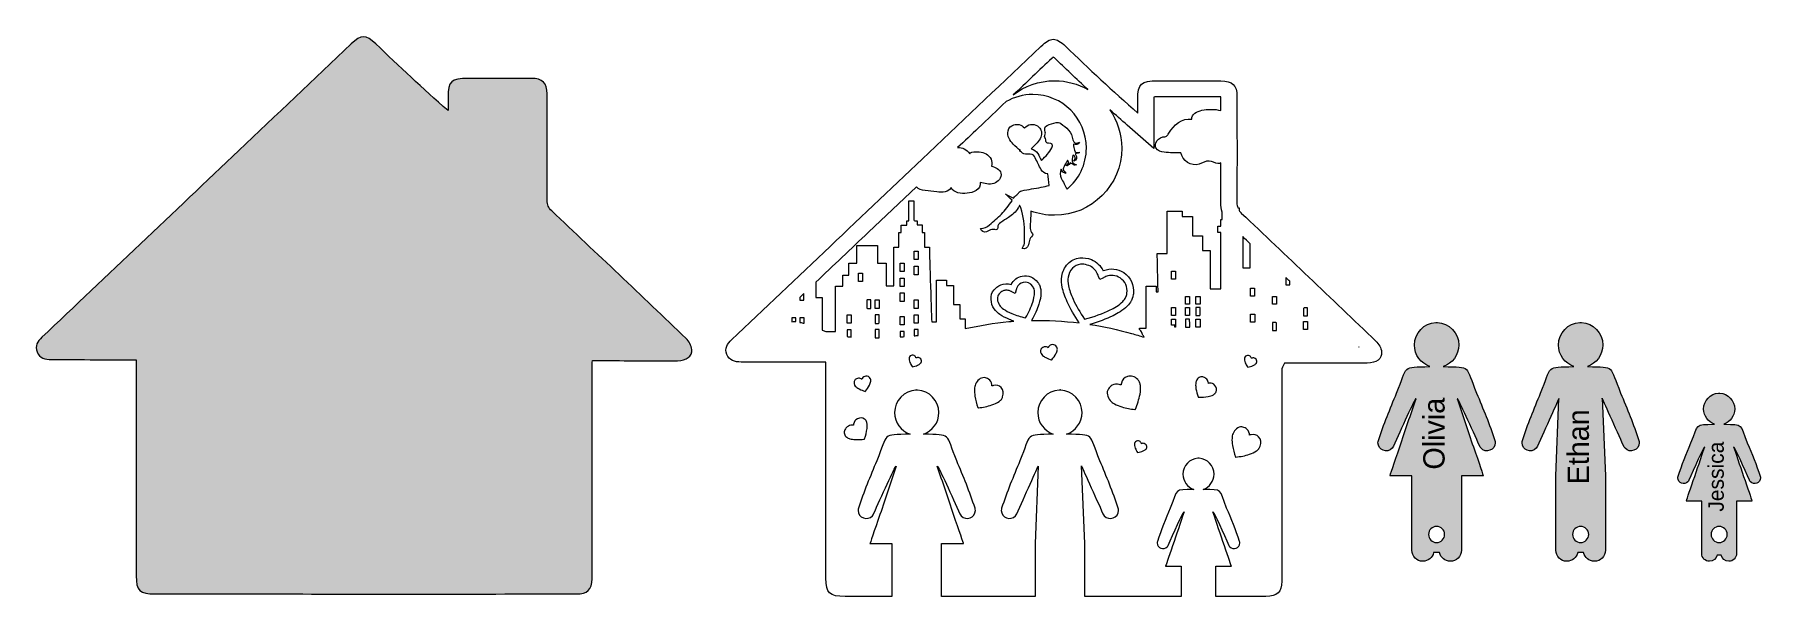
# Model space of a CAD drawing. Header units: millimetres. Extents: x 16 to 552, y -194 to -20.
import ezdxf

# ---------------------------------------------------------------- set-up
doc = ezdxf.new("R2010")
doc.units = ezdxf.units.MM
doc.header["$MEASUREMENT"] = 0
for name, color, linetype in [('engraving', 7, 'Continuous'), ('Layer 1', 7, 'Continuous'), ('Layer 2', 7, 'Continuous'), ('Layer 3', 7, 'Continuous')]:
    doc.layers.add(name, color=color, linetype=linetype)

msp = doc.modelspace()

# ---------------------------------------------------------------- texts
at = {"layer": 'engraving', "color": 1, "attachment_point": 7, "rotation": 90}
for s, insert, char_height in [('\\fCointa|b0|i0|c0|p34;\\W1.0076;Olivia', (454.05, -154.78), 6.6109), ('\\fCointa|b0|i0|c0|p34;\\W1.0076;Ethan', (498.85, -159.36), 6.6109), ('\\fCointa|b0|i0|c0|p34;\\W1.01505;Jessica', (540.69, -167.83), 4.8004)]:
    msp.add_mtext(s, dxfattribs=dict(at, insert=insert, char_height=char_height))

# ---------------------------------------------------------------- blocks, each defined once
blk = doc.blocks.new('block 3')
at = {"layer": 'Layer 1'}
h = blk.add_hatch(color=1, dxfattribs=at)
h.dxf.hatch_style = 2
edge = h.paths.add_edge_path()
edge.add_spline(control_points=[(47.76, -120.68), (43.39, -120.68), (39.29, -120.68), (35.19, -120.68), (30.62, -120.67), (26.05, -120.63), (21.48, -120.65), (19.47, -120.66), (17.8, -120.21), (16.99, -118.26), (16.21, -116.36), (17.16, -115), (18.5, -113.74), (38.88, -94.41), (59.27, -75.09), (79.65, -55.76), (91.27, -44.74), (102.9, -33.73), (114.52, -22.71), (117.59, -19.79), (119.13, -19.79), (122.12, -22.66), (129.4, -29.61), (136.71, -36.54), (144.59, -43.4), (144.59, -42.02), (144.58, -40.64), (144.59, -39.27), (144.6, -34.23), (145.5, -33.39), (150.87, -33.39), (157.37, -33.39), (163.86, -33.38), (170.36, -33.41), (173.99, -33.42), (175.35, -34.75), (175.36, -38.24), (175.37, -49.24), (175.4, -60.23), (175.35, -71.22), (175.34, -72.59), (175.76, -73.54), (176.78, -74.51), (190.73, -87.67), (204.65, -100.87), (218.51, -114.11), (219.41, -114.97), (220.15, -116.32), (220.27, -117.5), (220.47, -119.62), (218.58, -120.98), (215.82, -120.98), (207.8, -121), (199.78, -120.98), (191.76, -120.97), (191.04, -120.97), (190.32, -120.97), (189.4, -120.97), (189.37, -121.76), (189.3, -122.43), (189.3, -123.09), (189.29, -144.39), (189.29, -165.69), (189.28, -186.98), (189.28, -187.55), (189.29, -188.11), (189.28, -188.68), (189.24, -192.04), (187.87, -193.35), (184.34, -193.36), (169.56, -193.37), (154.78, -193.38), (140, -193.38), (111.23, -193.38), (82.47, -193.37), (53.7, -193.36), (48.82, -193.36), (47.78, -192.37), (47.77, -187.73), (47.77, -166.12), (47.76, -144.51), (47.76, -122.9), (47.76, -122.27), (47.76, -121.65), (47.76, -120.68)], knot_values=[0, 0, 0, 0, 1, 1, 1, 2, 2, 2, 3, 3, 3, 4, 4, 4, 5, 5, 5, 6, 6, 6, 7, 7, 7, 8, 8, 8, 9, 9, 9, 10, 10, 10, 11, 11, 11, 12, 12, 12, 13, 13, 13, 14, 14, 14, 15, 15, 15, 16, 16, 16, 17, 17, 17, 18, 18, 18, 19, 19, 19, 20, 20, 20, 21, 21, 21, 22, 22, 22, 23, 23, 23, 24, 24, 24, 25, 25, 25, 26, 26, 26, 27, 27, 27, 28, 28, 28, 28], degree=3, periodic=1)
at = {"layer": 'Layer 1', "lineweight": 0}
blk.add_open_spline([(47.76, -120.68), (43.39, -120.68), (39.29, -120.68), (35.19, -120.68), (30.62, -120.67), (26.05, -120.63), (21.48, -120.65), (19.47, -120.66), (17.8, -120.21), (16.99, -118.26), (16.21, -116.36), (17.16, -115), (18.5, -113.74), (38.88, -94.41), (59.27, -75.09), (79.65, -55.76), (91.27, -44.74), (102.9, -33.73), (114.52, -22.71), (117.59, -19.79), (119.13, -19.79), (122.12, -22.66), (129.4, -29.61), (136.71, -36.54), (144.59, -43.4), (144.59, -42.02), (144.58, -40.64), (144.59, -39.27), (144.6, -34.23), (145.5, -33.39), (150.87, -33.39), (157.37, -33.39), (163.86, -33.38), (170.36, -33.41), (173.99, -33.42), (175.35, -34.75), (175.36, -38.24), (175.37, -49.24), (175.4, -60.23), (175.35, -71.22), (175.34, -72.59), (175.76, -73.54), (176.78, -74.51), (190.73, -87.67), (204.65, -100.87), (218.51, -114.11), (219.41, -114.97), (220.15, -116.32), (220.27, -117.5), (220.47, -119.62), (218.58, -120.98), (215.82, -120.98), (207.8, -121), (199.78, -120.98), (191.76, -120.97), (191.04, -120.97), (190.32, -120.97), (189.4, -120.97), (189.37, -121.76), (189.3, -122.43), (189.3, -123.09), (189.29, -144.39), (189.29, -165.69), (189.28, -186.98), (189.28, -187.55), (189.29, -188.11), (189.28, -188.68), (189.24, -192.04), (187.87, -193.35), (184.34, -193.36), (169.56, -193.37), (154.78, -193.38), (140, -193.38), (111.23, -193.38), (82.47, -193.37), (53.7, -193.36), (48.82, -193.36), (47.78, -192.37), (47.77, -187.73), (47.77, -166.12), (47.76, -144.51), (47.76, -122.9), (47.76, -122.27), (47.76, -121.65), (47.76, -120.68)], degree=3, knots=[0, 0, 0, 0, 1, 1, 1, 2, 2, 2, 3, 3, 3, 4, 4, 4, 5, 5, 5, 6, 6, 6, 7, 7, 7, 8, 8, 8, 9, 9, 9, 10, 10, 10, 11, 11, 11, 12, 12, 12, 13, 13, 13, 14, 14, 14, 15, 15, 15, 16, 16, 16, 17, 17, 17, 18, 18, 18, 19, 19, 19, 20, 20, 20, 21, 21, 21, 22, 22, 22, 23, 23, 23, 24, 24, 24, 25, 25, 25, 26, 26, 26, 27, 27, 27, 28, 28, 28, 28], dxfattribs=at)
blk = doc.blocks.new('block 2')
at = {"layer": 'Layer 1'}
blk.add_blockref('block 3', (0, 0), dxfattribs=at)

# ---------------------------------------------------------------- hatches: boundary and pattern name
at = {"layer": 'Layer 3'}
h = msp.add_hatch(color=1, dxfattribs=at)
h.dxf.hatch_style = 2
edge = h.paths.add_edge_path()
edge.add_spline(control_points=[(469.56, -145.75), (467.93, -140.76), (465.91, -135.89), (463.89, -131.04), (460.32, -122.45), (462.51, -122.97), (453.55, -122.82), (456.29, -121.87), (458.36, -119.17), (458.36, -116.12), (458.36, -112.43), (455.32, -109.28), (451.72, -109.1), (451.72, -109.1), (451.72, -109.09), (451.72, -109.09), (451.71, -109.09), (451.7, -109.09), (451.69, -109.09), (451.61, -109.09), (451.55, -109.1), (451.47, -109.1), (451.4, -109.1), (451.33, -109.09), (451.26, -109.09), (451.25, -109.09), (451.24, -109.09), (451.23, -109.09), (451.23, -109.09), (451.23, -109.1), (451.23, -109.1), (447.63, -109.28), (444.59, -112.43), (444.59, -116.12), (444.59, -119.17), (446.66, -121.87), (449.4, -122.82), (440.44, -122.97), (442.63, -122.45), (439.06, -131.04), (437.04, -135.89), (435.02, -140.76), (433.39, -145.75), (433.31, -145.98), (433.28, -146.21), (433.28, -146.46), (433.25, -148.71), (436.2, -149.83), (437.69, -148.14), (437.86, -147.95), (438, -147.75), (438.1, -147.53), (440.29, -142.63), (444.71, -132.69), (445.09, -132.77), (443.43, -137.71), (441.76, -142.66), (440.07, -147.69), (438.28, -152.83), (436.95, -156.74), (436.95, -156.74), (436.95, -156.74), (443.78, -156.74), (443.78, -156.74), (443.78, -156.74), (443.78, -179.81), (443.78, -179.81), (443.78, -181.7), (445.31, -183.23), (447.2, -183.23), (448.85, -183.23), (450.22, -182.07), (450.55, -180.52), (450.55, -180.52), (452.4, -180.52), (452.4, -180.52), (452.73, -182.07), (454.1, -183.23), (455.75, -183.23), (457.63, -183.23), (459.17, -181.7), (459.17, -179.81), (459.17, -179.81), (459.17, -156.74), (459.17, -156.74), (459.17, -156.74), (466, -156.74), (466, -156.74), (466, -156.74), (464.67, -152.83), (462.88, -147.69), (461.19, -142.66), (459.52, -137.71), (457.86, -132.77), (458.24, -132.69), (462.66, -142.63), (464.85, -147.53), (464.95, -147.75), (465.09, -147.95), (465.26, -148.14), (466.75, -149.83), (469.7, -148.71), (469.67, -146.46), (469.67, -146.21), (469.63, -145.98), (469.56, -145.75)], knot_values=[0, 0, 0, 0, 1, 1, 1, 2, 2, 2, 3, 3, 3, 4, 4, 4, 5, 5, 5, 6, 6, 6, 7, 7, 7, 8, 8, 8, 9, 9, 9, 10, 10, 10, 11, 11, 11, 12, 12, 12, 13, 13, 13, 14, 14, 14, 15, 15, 15, 16, 16, 16, 17, 17, 17, 18, 18, 18, 19, 19, 19, 20, 20, 20, 21, 21, 21, 22, 22, 22, 23, 23, 23, 24, 24, 24, 25, 25, 25, 26, 26, 26, 27, 27, 27, 28, 28, 28, 29, 29, 29, 30, 30, 30, 31, 31, 31, 32, 32, 32, 33, 33, 33, 34, 34, 34, 35, 35, 35, 35], degree=3, periodic=1)
edge = h.paths.add_edge_path()
edge.add_spline(control_points=[(451.47, -177.4), (450.09, -177.4), (448.97, -176.28), (448.97, -174.9), (448.97, -173.52), (450.09, -172.4), (451.47, -172.4), (452.86, -172.4), (453.97, -173.52), (453.97, -174.9), (453.97, -176.28), (452.86, -177.4), (451.47, -177.4)], knot_values=[0, 0, 0, 0, 1, 1, 1, 2, 2, 2, 3, 3, 3, 4, 4, 4, 4], degree=3, periodic=1)
h = msp.add_hatch(color=1, dxfattribs=at)
h.dxf.hatch_style = 2
edge = h.paths.add_edge_path()
edge.add_spline(control_points=[(514.28, -145.75), (512.65, -140.76), (510.63, -135.89), (508.61, -131.04), (505.03, -122.45), (507.23, -122.97), (498.27, -122.82), (501.01, -121.87), (503.08, -119.17), (503.08, -116.12), (503.08, -112.43), (500.04, -109.28), (496.44, -109.1), (496.44, -109.1), (496.44, -109.09), (496.44, -109.09), (496.43, -109.09), (496.42, -109.09), (496.4, -109.09), (496.33, -109.09), (496.26, -109.1), (496.19, -109.1), (496.12, -109.1), (496.05, -109.09), (495.98, -109.09), (495.97, -109.09), (495.96, -109.09), (495.94, -109.09), (495.94, -109.09), (495.94, -109.1), (495.94, -109.1), (492.34, -109.28), (489.31, -112.43), (489.31, -116.12), (489.31, -119.17), (491.37, -121.87), (494.12, -122.82), (485.15, -122.97), (487.35, -122.45), (483.78, -131.04), (481.75, -135.89), (479.74, -140.76), (478.1, -145.75), (478.03, -145.98), (478, -146.21), (478, -146.46), (477.97, -148.71), (480.92, -149.83), (482.41, -148.14), (482.58, -147.95), (482.72, -147.75), (482.81, -147.53), (485, -142.63), (489.43, -132.72), (489.43, -132.72), (489.43, -132.72), (488.5, -156.74), (488.5, -156.74), (488.5, -156.74), (488.5, -179.81), (488.5, -179.81), (488.5, -181.7), (490.03, -183.23), (491.92, -183.23), (493.57, -183.23), (494.94, -182.07), (495.27, -180.52), (495.27, -180.52), (497.12, -180.52), (497.12, -180.52), (497.44, -182.07), (498.82, -183.23), (500.46, -183.23), (502.35, -183.23), (503.88, -181.7), (503.88, -179.81), (503.88, -179.81), (503.88, -156.74), (503.88, -156.74), (503.88, -156.74), (502.85, -132.62), (502.85, -132.62), (502.85, -132.62), (507.38, -142.63), (509.57, -147.53), (509.67, -147.75), (509.81, -147.95), (509.97, -148.14), (511.46, -149.83), (514.42, -148.71), (514.39, -146.46), (514.39, -146.21), (514.35, -145.98), (514.28, -145.75)], knot_values=[0, 0, 0, 0, 1, 1, 1, 2, 2, 2, 3, 3, 3, 4, 4, 4, 5, 5, 5, 6, 6, 6, 7, 7, 7, 8, 8, 8, 9, 9, 9, 10, 10, 10, 11, 11, 11, 12, 12, 12, 13, 13, 13, 14, 14, 14, 15, 15, 15, 16, 16, 16, 17, 17, 17, 18, 18, 18, 19, 19, 19, 20, 20, 20, 21, 21, 21, 22, 22, 22, 23, 23, 23, 24, 24, 24, 25, 25, 25, 26, 26, 26, 27, 27, 27, 28, 28, 28, 29, 29, 29, 30, 30, 30, 31, 31, 31, 31], degree=3, periodic=1)
edge = h.paths.add_edge_path()
edge.add_spline(control_points=[(496.19, -177.4), (494.81, -177.4), (493.69, -176.28), (493.69, -174.9), (493.69, -173.52), (494.81, -172.4), (496.19, -172.4), (497.57, -172.4), (498.69, -173.52), (498.69, -174.9), (498.69, -176.28), (497.57, -177.4), (496.19, -177.4)], knot_values=[0, 0, 0, 0, 1, 1, 1, 2, 2, 2, 3, 3, 3, 4, 4, 4, 4], degree=3, periodic=1)
h = msp.add_hatch(color=1, dxfattribs=at)
h.dxf.hatch_style = 2
edge = h.paths.add_edge_path()
edge.add_spline(control_points=[(551.93, -156.85), (550.78, -153.34), (549.36, -149.91), (547.93, -146.49), (545.42, -140.45), (546.96, -140.81), (540.66, -140.71), (542.59, -140.03), (544.04, -138.14), (544.04, -135.99), (544.04, -133.39), (541.9, -131.18), (539.37, -131.05), (539.37, -131.05), (539.37, -131.04), (539.37, -131.04), (539.36, -131.04), (539.35, -131.04), (539.34, -131.04), (539.29, -131.04), (539.24, -131.04), (539.19, -131.04), (539.14, -131.04), (539.09, -131.04), (539.04, -131.04), (539.04, -131.04), (539.03, -131.04), (539.02, -131.04), (539.02, -131.04), (539.02, -131.05), (539.02, -131.05), (536.48, -131.18), (534.35, -133.39), (534.35, -135.99), (534.35, -138.14), (535.8, -140.03), (537.73, -140.71), (531.42, -140.81), (532.97, -140.45), (530.45, -146.49), (529.03, -149.91), (527.61, -153.34), (526.46, -156.85), (526.41, -157), (526.39, -157.17), (526.38, -157.34), (526.36, -158.93), (528.44, -159.72), (529.49, -158.53), (529.61, -158.39), (529.71, -158.25), (529.78, -158.1), (531.32, -154.65), (534.43, -147.65), (534.7, -147.71), (533.53, -151.19), (532.35, -154.67), (531.16, -158.21), (529.91, -161.83), (528.97, -164.58), (528.97, -164.58), (528.97, -164.58), (533.78, -164.58), (533.78, -164.58), (533.78, -164.58), (533.78, -180.83), (533.78, -180.83), (533.78, -182.16), (534.86, -183.23), (536.19, -183.23), (537.35, -183.23), (538.31, -182.41), (538.54, -181.32), (538.54, -181.32), (539.85, -181.32), (539.85, -181.32), (540.07, -182.41), (541.04, -183.23), (542.2, -183.23), (543.53, -183.23), (544.61, -182.16), (544.61, -180.83), (544.61, -180.83), (544.61, -164.58), (544.61, -164.58), (544.61, -164.58), (549.42, -164.58), (549.42, -164.58), (549.42, -164.58), (548.48, -161.83), (547.22, -158.21), (546.03, -154.67), (544.86, -151.19), (543.69, -147.71), (543.95, -147.65), (547.07, -154.65), (548.61, -158.1), (548.68, -158.25), (548.78, -158.39), (548.89, -158.53), (549.94, -159.72), (552.02, -158.93), (552, -157.34), (552, -157.17), (551.98, -157), (551.93, -156.85)], knot_values=[0, 0, 0, 0, 1, 1, 1, 2, 2, 2, 3, 3, 3, 4, 4, 4, 5, 5, 5, 6, 6, 6, 7, 7, 7, 8, 8, 8, 9, 9, 9, 10, 10, 10, 11, 11, 11, 12, 12, 12, 13, 13, 13, 14, 14, 14, 15, 15, 15, 16, 16, 16, 17, 17, 17, 18, 18, 18, 19, 19, 19, 20, 20, 20, 21, 21, 21, 22, 22, 22, 23, 23, 23, 24, 24, 24, 25, 25, 25, 26, 26, 26, 27, 27, 27, 28, 28, 28, 29, 29, 29, 30, 30, 30, 31, 31, 31, 32, 32, 32, 33, 33, 33, 34, 34, 34, 35, 35, 35, 35], degree=3, periodic=1)
edge = h.paths.add_edge_path()
edge.add_spline(control_points=[(539.19, -177.4), (537.81, -177.4), (536.69, -176.28), (536.69, -174.9), (536.69, -173.52), (537.81, -172.4), (539.19, -172.4), (540.57, -172.4), (541.69, -173.52), (541.69, -174.9), (541.69, -176.28), (540.57, -177.4), (539.19, -177.4)], knot_values=[0, 0, 0, 0, 1, 1, 1, 2, 2, 2, 3, 3, 3, 4, 4, 4, 4], degree=3, periodic=1)

# ---------------------------------------------------------------- linework, layer by layer
at = {"layer": 'Layer 2', "lineweight": 0}
for points in [[(284.91, -93.35), (284.91, -90.72), (286.18, -90.72), (286.18, -93.35), (284.91, -93.35)], [(290.52, -89.61), (289.26, -89.61), (289.26, -87.01), (290.52, -87.01), (290.52, -89.61)], [(271.97, -96.43), (271.97, -93.81), (273.23, -93.81), (273.23, -96.43), (271.97, -96.43)], [(286.18, -95.36), (286.18, -97.98), (284.91, -97.98), (284.91, -95.36), (286.18, -95.36)], [(290.51, -91.71), (290.51, -94.32), (289.25, -94.32), (289.25, -91.71), (290.51, -91.71)], [(369.13, -95.7), (369.13, -93.26), (370.39, -93.26), (370.39, -95.7), (369.13, -95.7)], [(286.18, -99.98), (286.18, -102.61), (284.9, -102.61), (284.9, -99.98), (286.18, -99.98)], [(373.54, -103.45), (373.54, -101.03), (374.8, -101.03), (374.8, -103.45), (373.54, -103.45)], [(376.78, -103.47), (376.78, -101.03), (378.03, -101.03), (378.03, -103.47), (376.78, -103.47)], [(393.73, -98.49), (394.99, -98.49), (394.99, -100.92), (393.73, -100.92), (393.73, -98.49)], [(400.53, -101.03), (401.79, -101.03), (401.79, -103.46), (400.53, -103.46), (400.53, -101.03)], [(268.49, -109.38), (268.49, -106.76), (269.75, -106.76), (269.75, -109.38), (268.49, -109.38)], [(277.14, -104.76), (277.14, -102.12), (278.4, -102.12), (278.4, -104.76), (277.14, -104.76)], [(290.52, -106.73), (290.52, -109.35), (289.25, -109.35), (289.25, -106.73), (290.52, -106.73)], [(290.52, -102.13), (290.52, -104.75), (289.26, -104.75), (289.26, -102.13), (290.52, -102.13)], [(370.39, -104.52), (370.39, -106.95), (369.13, -106.95), (369.13, -104.52), (370.39, -104.52)], [(374.8, -104.52), (374.8, -106.95), (373.56, -106.95), (373.56, -104.52), (374.8, -104.52)], [(395, -106.59), (395, -109.01), (393.73, -109.01), (393.73, -106.59), (395, -106.59)], [(286.18, -109.89), (284.91, -109.89), (284.91, -107.27), (286.18, -107.27), (286.18, -109.89)], [(370.4, -110.57), (370.22, -110.57), (370.22, -109.94), (369.13, -109.94), (369.13, -108.14), (370.4, -108.14), (370.4, -110.57)], [(378.05, -108.12), (378.05, -110.57), (376.75, -110.57), (376.75, -108.12), (378.05, -108.12)], [(411.43, -111.28), (410.18, -111.28), (410.18, -108.86), (411.43, -108.86), (411.43, -111.28)]]:
    msp.add_lwpolyline(points, dxfattribs=at)
for points, knots in [([(434.4, -118.26), (434.29, -117.08), (433.54, -115.74), (432.64, -114.88), (418.78, -101.63), (404.86, -88.44), (390.92, -75.27), (390.85, -75.21), (390.79, -75.14), (390.73, -75.08), (390.73, -75.08), (390.73, -74.92), (390.73, -74.92), (390.67, -74.91), (390.61, -74.91), (390.56, -74.91), (390.4, -74.73), (390.26, -74.54), (390.14, -74.35), (390.14, -74.35), (390.14, -73.57), (390.14, -73.57), (389.99, -73.56), (389.86, -73.56), (389.73, -73.55), (389.56, -73.08), (389.48, -72.57), (389.48, -71.99), (389.53, -60.99), (389.51, -50), (389.49, -39), (389.49, -35.52), (388.13, -34.19), (384.49, -34.17), (381.12, -34.15), (377.74, -34.15), (374.37, -34.15), (371.75, -34.15), (369.12, -34.15), (366.5, -34.15), (366, -34.15), (365.5, -34.15), (365.01, -34.15), (365, -34.15), (364.99, -34.15), (364.99, -34.15), (359.63, -34.15), (358.74, -34.99), (358.72, -40.03), (358.72, -41.4), (358.72, -42.78), (358.72, -44.16), (350.85, -37.3), (343.54, -30.37), (336.26, -23.42), (334.77, -21.99), (333.64, -21.28), (332.5, -21.28), (331.35, -21.28), (330.19, -22.01), (328.65, -23.47), (317.04, -34.49), (305.41, -45.5), (293.79, -56.52), (273.4, -75.85), (253.02, -95.18), (232.63, -114.5), (231.3, -115.76), (230.34, -117.12), (231.12, -119.02), (231.92, -120.96), (233.57, -121.41), (235.55, -121.41), (235.57, -121.41), (235.59, -121.41), (235.61, -121.41), (236.57, -121.41), (237.52, -121.41), (238.47, -121.41), (242.09, -121.41), (245.71, -121.43), (249.33, -121.44), (250.92, -121.44), (252.51, -121.44), (254.11, -121.44), (256.64, -121.44), (259.22, -121.44), (261.89, -121.44), (261.89, -122.41), (261.89, -123.03), (261.89, -123.66), (261.9, -145.27), (261.9, -166.88), (261.91, -188.49), (261.91, -193.13), (262.96, -194.12), (267.84, -194.12), (272.69, -194.12), (277.55, -194.13), (282.4, -194.13), (282.4, -194.13), (282.4, -177.73), (282.4, -177.73), (282.4, -177.73), (275.56, -177.73), (275.56, -177.73), (275.56, -177.73), (276.9, -173.82), (278.68, -168.68), (280.37, -163.65), (282.04, -158.7), (283.7, -153.76), (283.33, -153.68), (278.9, -163.62), (276.71, -168.51), (276.61, -168.74), (276.47, -168.94), (276.31, -169.13), (274.82, -170.82), (271.86, -169.7), (271.89, -167.44), (271.9, -167.2), (271.93, -166.96), (272, -166.74), (273.63, -161.75), (275.65, -156.88), (277.67, -152.03), (281.25, -143.44), (279.05, -143.96), (288.01, -143.81), (285.27, -142.86), (283.2, -140.16), (283.2, -137.11), (283.2, -133.42), (286.24, -130.27), (289.84, -130.09), (289.84, -130.09), (289.84, -130.08), (289.84, -130.08), (289.85, -130.08), (289.87, -130.08), (289.88, -130.08), (289.95, -130.08), (290.02, -130.08), (290.09, -130.09), (290.16, -130.08), (290.23, -130.08), (290.3, -130.08), (290.31, -130.08), (290.32, -130.08), (290.34, -130.08), (290.34, -130.08), (290.34, -130.09), (290.34, -130.09), (293.94, -130.27), (296.97, -133.42), (296.97, -137.11), (296.97, -140.16), (294.91, -142.86), (292.17, -143.81), (301.13, -143.96), (298.93, -143.44), (302.51, -152.03), (304.53, -156.88), (306.54, -161.75), (308.18, -166.74), (308.25, -166.96), (308.28, -167.2), (308.28, -167.44), (308.31, -169.7), (305.36, -170.82), (303.87, -169.13), (303.7, -168.94), (303.56, -168.74), (303.47, -168.51), (301.28, -163.62), (296.85, -153.68), (296.47, -153.76), (298.14, -158.7), (299.8, -163.65), (301.5, -168.68), (303.28, -173.82), (304.62, -177.73), (304.62, -177.73), (304.62, -177.73), (297.78, -177.73), (297.78, -177.73), (297.78, -177.73), (297.78, -194.13), (297.78, -194.13), (307.47, -194.13), (317.16, -194.13), (326.84, -194.13), (326.84, -194.13), (326.84, -177.73), (326.84, -177.73), (326.84, -177.73), (327.77, -153.71), (327.77, -153.71), (327.77, -153.71), (323.34, -163.62), (321.16, -168.51), (321.06, -168.74), (320.92, -168.94), (320.75, -169.13), (319.26, -170.82), (316.31, -169.7), (316.34, -167.44), (316.34, -167.2), (316.37, -166.96), (316.45, -166.74), (318.08, -161.75), (320.1, -156.88), (322.12, -152.03), (325.69, -143.44), (323.5, -143.96), (332.46, -143.81), (329.71, -142.86), (327.65, -140.16), (327.65, -137.11), (327.65, -133.42), (330.68, -130.27), (334.29, -130.09), (334.29, -130.09), (334.29, -130.08), (334.29, -130.08), (334.3, -130.08), (334.31, -130.08), (334.32, -130.08), (334.39, -130.08), (334.46, -130.08), (334.53, -130.09), (334.6, -130.08), (334.67, -130.08), (334.74, -130.08), (334.76, -130.08), (334.77, -130.08), (334.78, -130.08), (334.78, -130.08), (334.78, -130.09), (334.78, -130.09), (338.38, -130.27), (341.42, -133.42), (341.42, -137.11), (341.42, -140.16), (339.35, -142.86), (336.61, -143.81), (345.57, -143.96), (343.38, -143.44), (346.95, -152.03), (348.97, -156.88), (350.99, -161.75), (352.62, -166.74), (352.69, -166.96), (352.73, -167.2), (352.73, -167.44), (352.76, -169.7), (349.8, -170.82), (348.31, -169.13), (348.15, -168.94), (348.01, -168.74), (347.91, -168.51), (345.72, -163.62), (341.19, -153.61), (341.19, -153.61), (341.19, -153.61), (342.22, -177.73), (342.22, -177.73), (342.22, -177.73), (342.22, -194.14), (342.22, -194.14), (346.19, -194.14), (350.17, -194.14), (354.14, -194.14), (354.95, -194.14), (355.76, -194.14), (356.58, -194.14), (361.77, -194.14), (366.95, -194.13), (372.14, -194.13), (372.14, -194.13), (372.14, -184.79), (372.14, -184.79), (372.14, -184.79), (367.32, -184.79), (367.32, -184.79), (367.32, -184.79), (368.27, -182.04), (369.52, -178.42), (370.71, -174.88), (371.89, -171.39), (373.06, -167.91), (372.79, -167.86), (369.68, -174.86), (368.13, -178.3), (368.07, -178.46), (367.97, -178.6), (367.85, -178.74), (366.8, -179.93), (364.72, -179.14), (364.74, -177.55), (364.74, -177.38), (364.77, -177.21), (364.82, -177.06), (365.97, -173.54), (367.39, -170.11), (368.81, -166.7), (371.33, -160.65), (369.78, -161.02), (376.09, -160.91), (374.16, -160.24), (372.71, -158.35), (372.71, -156.19), (372.71, -153.6), (374.84, -151.38), (377.38, -151.26), (377.38, -151.26), (377.38, -151.25), (377.38, -151.25), (377.39, -151.25), (377.39, -151.25), (377.4, -151.25), (377.45, -151.24), (377.5, -151.25), (377.55, -151.25), (377.6, -151.25), (377.65, -151.24), (377.7, -151.25), (377.71, -151.25), (377.72, -151.25), (377.73, -151.25), (377.73, -151.25), (377.73, -151.26), (377.73, -151.26), (380.26, -151.38), (382.4, -153.6), (382.4, -156.19), (382.4, -158.35), (380.94, -160.24), (379.01, -160.91), (385.32, -161.02), (383.78, -160.65), (386.29, -166.7), (387.72, -170.11), (389.14, -173.54), (390.28, -177.06), (390.34, -177.21), (390.36, -177.38), (390.36, -177.55), (390.38, -179.14), (388.3, -179.93), (387.25, -178.74), (387.14, -178.6), (387.04, -178.46), (386.97, -178.3), (385.43, -174.86), (382.31, -167.86), (382.05, -167.91), (383.22, -171.39), (384.39, -174.88), (385.58, -178.42), (386.84, -182.04), (387.78, -184.79), (387.78, -184.79), (387.78, -184.79), (382.97, -184.79), (382.97, -184.79), (382.97, -184.79), (382.97, -194.13), (382.97, -194.13), (388.14, -194.12), (393.31, -194.12), (398.48, -194.12), (402.01, -194.11), (403.37, -192.8), (403.42, -189.44), (403.43, -188.88), (403.42, -188.31), (403.42, -187.74), (403.43, -166.45), (403.43, -145.15), (403.44, -123.85), (403.44, -123.73), (403.44, -123.61), (403.45, -123.49), (403.73, -122.83), (404.01, -122.23), (404.29, -121.73), (404.57, -121.73), (404.83, -121.73), (405.08, -121.73), (405.36, -121.73), (405.63, -121.73), (405.9, -121.74), (411.59, -121.74), (417.28, -121.75), (422.98, -121.75), (425.3, -121.75), (427.63, -121.75), (429.96, -121.74), (432.71, -121.74), (434.61, -120.39), (434.4, -118.26)], [0, 0, 0, 0, 1, 1, 1, 2, 2, 2, 3, 3, 3, 4, 4, 4, 5, 5, 5, 6, 6, 6, 7, 7, 7, 8, 8, 8, 9, 9, 9, 10, 10, 10, 11, 11, 11, 12, 12, 12, 13, 13, 13, 14, 14, 14, 15, 15, 15, 16, 16, 16, 17, 17, 17, 18, 18, 18, 19, 19, 19, 20, 20, 20, 21, 21, 21, 22, 22, 22, 23, 23, 23, 24, 24, 24, 25, 25, 25, 26, 26, 26, 27, 27, 27, 28, 28, 28, 29, 29, 29, 30, 30, 30, 31, 31, 31, 32, 32, 32, 33, 33, 33, 34, 34, 34, 35, 35, 35, 36, 36, 36, 37, 37, 37, 38, 38, 38, 39, 39, 39, 40, 40, 40, 41, 41, 41, 42, 42, 42, 43, 43, 43, 44, 44, 44, 45, 45, 45, 46, 46, 46, 47, 47, 47, 48, 48, 48, 49, 49, 49, 50, 50, 50, 51, 51, 51, 52, 52, 52, 53, 53, 53, 54, 54, 54, 55, 55, 55, 56, 56, 56, 57, 57, 57, 58, 58, 58, 59, 59, 59, 60, 60, 60, 61, 61, 61, 62, 62, 62, 63, 63, 63, 64, 64, 64, 65, 65, 65, 66, 66, 66, 67, 67, 67, 68, 68, 68, 69, 69, 69, 70, 70, 70, 71, 71, 71, 72, 72, 72, 73, 73, 73, 74, 74, 74, 75, 75, 75, 76, 76, 76, 77, 77, 77, 78, 78, 78, 79, 79, 79, 80, 80, 80, 81, 81, 81, 82, 82, 82, 83, 83, 83, 84, 84, 84, 85, 85, 85, 86, 86, 86, 87, 87, 87, 88, 88, 88, 89, 89, 89, 90, 90, 90, 91, 91, 91, 92, 92, 92, 93, 93, 93, 94, 94, 94, 95, 95, 95, 96, 96, 96, 97, 97, 97, 98, 98, 98, 99, 99, 99, 100, 100, 100, 101, 101, 101, 102, 102, 102, 103, 103, 103, 104, 104, 104, 105, 105, 105, 106, 106, 106, 107, 107, 107, 108, 108, 108, 109, 109, 109, 110, 110, 110, 111, 111, 111, 112, 112, 112, 113, 113, 113, 114, 114, 114, 115, 115, 115, 116, 116, 116, 117, 117, 117, 118, 118, 118, 119, 119, 119, 120, 120, 120, 121, 121, 121, 122, 122, 122, 123, 123, 123, 124, 124, 124, 125, 125, 125, 126, 126, 126, 127, 127, 127, 128, 128, 128, 129, 129, 129, 130, 130, 130, 131, 131, 131, 132, 132, 132, 133, 133, 133, 134, 134, 134, 134]), ([(332.09, -27.1), (332.24, -26.96), (332.37, -26.84), (332.49, -26.73), (332.58, -26.82), (332.69, -26.92), (332.81, -27.03), (336.15, -30.23), (339.62, -33.53), (343.19, -36.85), (340.14, -35.12), (336.62, -34.12), (332.87, -34.12), (328.02, -34.12), (323.56, -35.78), (320.02, -38.55), (324.05, -34.73), (328.09, -30.9), (332.09, -27.1)], [0, 0, 0, 0, 1, 1, 1, 2, 2, 2, 3, 3, 3, 4, 4, 4, 5, 5, 5, 6, 6, 6, 6]), ([(384.91, -77.16), (384.77, -77.17), (384.65, -77.19), (384.5, -77.2), (384.5, -77.2), (384.5, -79.27), (384.5, -79.27), (384.5, -79.27), (383.53, -79.27), (383.53, -79.27), (383.53, -79.27), (383.53, -81.22), (383.53, -81.22), (383.53, -81.22), (384.49, -81.22), (384.49, -81.22), (384.49, -81.22), (384.49, -98.7), (384.49, -98.7), (384.49, -98.7), (381.22, -98.7), (381.22, -98.7), (381.22, -98.7), (381.22, -86.79), (381.22, -86.79), (381.22, -86.79), (378.79, -86.79), (378.79, -86.79), (378.79, -86.79), (378.79, -82.2), (378.79, -82.2), (378.79, -82.2), (375.7, -82.2), (375.7, -82.2), (375.7, -82.2), (375.7, -76.29), (375.7, -76.29), (375.7, -76.29), (372.48, -76.29), (372.48, -76.29), (372.48, -76.29), (372.48, -74.57), (372.48, -74.57), (372.48, -74.57), (367.81, -74.57), (367.81, -74.57), (367.81, -74.57), (367.81, -87.73), (367.81, -87.73), (367.81, -87.73), (364.74, -87.73), (364.74, -87.73), (364.74, -87.73), (364.89, -92.93), (365.04, -99.59), (365.04, -99.59), (364.41, -99.59), (364.41, -99.59), (364.41, -99.59), (364.41, -97.9), (364.41, -97.9), (364.41, -97.9), (361.3, -97.9), (361.3, -97.9), (361.3, -97.9), (361.3, -110.86), (361.3, -110.86), (361.3, -110.86), (359.26, -110.86), (359.26, -110.86), (359.26, -110.86), (359.26, -111.34), (359.26, -111.34), (359.58, -111.59), (359.83, -111.9), (359.98, -112.29), (360.05, -112.47), (360.12, -112.65), (360.19, -112.83), (360.37, -113.11), (360.53, -113.41), (360.67, -113.71), (359.36, -113.3), (358.06, -112.9), (356.79, -112.54), (352.53, -111.32), (348.19, -110.39), (343.81, -109.72), (346.53, -108.95), (348.91, -108.06), (351.03, -107.02), (352.35, -106.38), (354.05, -105.45), (355.46, -104.03), (355.97, -103.51), (356.37, -102.97), (356.68, -102.41), (356.69, -102.4), (356.69, -102.39), (356.7, -102.38), (356.7, -102.38), (356.78, -102.27), (356.78, -102.27), (356.78, -102.27), (357.11, -101.41), (357.11, -101.41), (357.11, -101.41), (357.16, -101.24), (357.16, -101.24), (357.18, -101.15), (357.2, -101.06), (357.22, -100.97), (357.27, -100.74), (357.32, -100.48), (357.35, -100.21), (357.63, -97.44), (356.58, -95.18), (354.33, -93.67), (352.42, -92.39), (350.24, -92.18), (348.02, -93.05), (348, -93.06), (347.97, -93.07), (347.95, -93.08), (347.95, -93.08), (347.95, -93.08), (347.95, -93.08), (347.18, -91.45), (345.95, -90.29), (344.29, -89.64), (343.07, -89.15), (341.9, -88.97), (340.73, -89.09), (339.24, -89.23), (337.97, -89.86), (336.98, -90.96), (335.96, -92.07), (335.33, -93.35), (335.1, -94.76), (334.88, -96.08), (335.08, -97.33), (335.25, -98.16), (335.54, -99.58), (336.04, -101.03), (336.83, -102.75), (337.81, -104.9), (339.04, -107.04), (340.56, -109.27), (335.65, -108.67), (330.7, -108.41), (325.76, -108.49), (326.74, -106.7), (327.48, -105.03), (328, -103.41), (328.32, -102.43), (328.68, -101.13), (328.65, -99.7), (328.65, -99.17), (328.58, -98.7), (328.45, -98.25), (328.45, -98.25), (328.42, -98.11), (328.42, -98.11), (328.42, -98.11), (328.16, -97.49), (328.16, -97.49), (328.16, -97.49), (328.08, -97.35), (328.08, -97.35), (328.05, -97.29), (328.01, -97.24), (327.98, -97.19), (327.89, -97.04), (327.79, -96.88), (327.66, -96.71), (326.4, -95.09), (324.73, -94.41), (322.83, -94.74), (321.29, -95.01), (320.12, -95.92), (319.44, -97.37), (318.32, -97), (317.22, -97.04), (316.15, -97.49), (315.3, -97.85), (314.6, -98.36), (314.08, -99.01), (313.4, -99.86), (313.09, -100.85), (313.15, -101.95), (313.21, -103.05), (313.54, -104.04), (314.13, -104.89), (314.68, -105.7), (315.4, -106.26), (315.89, -106.61), (316.72, -107.2), (317.66, -107.7), (318.86, -108.2), (319.31, -108.39), (319.76, -108.56), (320.23, -108.73), (319.71, -108.76), (319.19, -108.8), (318.67, -108.84), (314.08, -109.22), (309.62, -110.14), (305.12, -111.01), (305.12, -111.01), (305.12, -108.04), (305.12, -108.04), (305.12, -108.04), (303.51, -108.04), (303.51, -108.04), (303.51, -108.04), (303.51, -103.52), (303.51, -103.52), (303.51, -103.52), (301.45, -103.52), (301.45, -103.52), (301.45, -103.52), (301.45, -97.69), (301.45, -97.69), (301.45, -97.69), (299.31, -97.69), (299.31, -97.69), (299.31, -97.69), (299.31, -96), (299.31, -96), (299.31, -96), (296.2, -96), (296.2, -96), (296.2, -96), (296.2, -108.96), (296.2, -108.96), (296.2, -108.96), (294.75, -108.96), (294.75, -108.96), (294.55, -105.2), (294.01, -85.76), (294.01, -85.76), (294.01, -85.76), (292.46, -85.76), (292.46, -85.76), (292.46, -85.76), (292.46, -81.23), (292.46, -81.23), (292.22, -81.22), (292.02, -81.2), (291.79, -81.18), (291.79, -81.18), (291.79, -78.88), (291.79, -78.88), (291.79, -78.88), (290.17, -78.88), (290.17, -78.88), (290.17, -78.88), (290.17, -77.58), (290.17, -77.58), (289.92, -77.58), (289.7, -77.56), (289.48, -77.58), (289.25, -77.6), (289.17, -77.49), (289.17, -77.25), (289.18, -75.46), (289.19, -73.66), (289.19, -71.86), (289.19, -71.72), (289.19, -71.57), (289.19, -71.43), (289.19, -71.43), (287.68, -71.43), (287.68, -71.43), (287.68, -71.43), (287.68, -77.57), (287.68, -77.57), (287.68, -77.57), (286.96, -77.57), (286.96, -77.57), (286.96, -77.57), (286.96, -78.9), (286.96, -78.9), (286.96, -78.9), (285.21, -78.9), (285.21, -78.9), (285.21, -78.9), (285.21, -81.21), (285.21, -81.21), (285.21, -81.21), (284.49, -81.21), (284.49, -81.21), (284.49, -81.21), (284.49, -85.79), (284.49, -85.79), (284.49, -85.79), (282.96, -85.79), (282.96, -85.79), (282.96, -85.79), (282.96, -97.79), (282.96, -97.79), (282.96, -97.79), (280.63, -97.79), (280.63, -97.79), (280.63, -97.79), (280.63, -90.7), (280.63, -90.7), (280.63, -90.7), (277.94, -90.7), (277.94, -90.7), (277.94, -90.7), (277.94, -85.21), (277.94, -85.21), (277.94, -85.21), (271.45, -85.21), (271.45, -85.21), (271.45, -85.21), (271.45, -90.71), (271.45, -90.71), (271.45, -90.71), (268.96, -90.71), (268.96, -90.71), (268.96, -90.71), (268.96, -94.44), (268.96, -94.44), (268.96, -94.44), (267.17, -94.44), (267.17, -94.44), (267.17, -94.44), (267.17, -97.85), (267.17, -97.85), (267.17, -97.85), (264.84, -97.85), (264.84, -97.85), (264.84, -97.85), (264.84, -111.98), (264.84, -111.98), (264.84, -111.98), (261.85, -111.98), (261.85, -111.98), (261.48, -111.82), (261.11, -111.66), (260.75, -111.5), (260.75, -111.5), (260.75, -101.35), (260.75, -101.35), (260.75, -101.35), (258.74, -101.35), (258.74, -101.35), (258.74, -101.35), (258.74, -96.63), (258.74, -96.63), (264.2, -91.47), (269.65, -86.3), (275.1, -81.13), (275.1, -81.13), (289.99, -67.01), (289.99, -67.01), (290.56, -67.83), (291.68, -68.03), (292.68, -68.15), (293.9, -68.3), (295.12, -68.45), (296.34, -68.6), (297.99, -68.8), (300.1, -68.76), (300.77, -67.24), (301.51, -68.99), (303.88, -69.23), (305.78, -69.02), (306.75, -68.91), (307.75, -68.74), (308.57, -68.2), (309.39, -67.66), (309.97, -66.66), (309.76, -65.71), (311.15, -66.05), (312.61, -66.39), (313.99, -66.01), (315.36, -65.62), (316.57, -64.22), (316.21, -62.84), (315.89, -61.6), (314.54, -60.93), (313.29, -60.63), (313.81, -59.21), (312.93, -57.57), (311.62, -56.82), (310.31, -56.07), (308.71, -56.05), (307.22, -56.28), (306.94, -56.32), (306.65, -56.6), (306.59, -56.82), (305.59, -55.35), (304.22, -54.82), (302.79, -54.88), (304.93, -52.85), (307.07, -50.82), (309.22, -48.78), (312.06, -46.09), (314.95, -43.36), (317.84, -40.61), (320.28, -39.2), (323.11, -38.39), (326.13, -38.39), (335.3, -38.39), (342.74, -45.83), (342.74, -55), (342.74, -60.13), (340.41, -64.72), (336.75, -67.77), (336.13, -66.62), (335.52, -65.51), (334.94, -64.39), (334.47, -63.46), (334.6, -62.5), (334.88, -61.53), (335.08, -61.85), (335.21, -62.23), (335.47, -62.45), (335.73, -62.67), (336.11, -62.72), (336.44, -62.85), (336.11, -62.46), (335.65, -62.14), (335.59, -61.76), (335.52, -61.35), (335.77, -60.86), (335.97, -60.44), (336.25, -59.86), (336.6, -59.32), (336.93, -58.77), (337.41, -59.55), (337.26, -60), (336.33, -60.47), (337.02, -60.56), (337.26, -60.39), (337.7, -59.57), (338.1, -59.81), (338.49, -60.11), (338.92, -60.29), (339.14, -60.37), (339.44, -60.24), (339.67, -60.22), (339.27, -60.01), (338.76, -59.92), (338.55, -59.62), (338, -58.84), (338.41, -58), (338.56, -57.18), (339.48, -57.59), (339.57, -58.31), (338.81, -59.04), (339.81, -58.76), (339.98, -57.98), (339.32, -56.78), (339.72, -56.69), (340.13, -56.59), (340.54, -56.5), (340.54, -56.44), (340.54, -56.37), (340.54, -56.31), (339.86, -56.51), (339.25, -56.43), (339.03, -55.72), (338.85, -55.14), (338.83, -54.51), (338.74, -53.83), (339.53, -53.94), (340.19, -54.01), (340.58, -53.23), (339.57, -53.79), (338.87, -53.53), (338.56, -52.45), (338.26, -51.38), (338.04, -50.26), (337.25, -49.44), (336.53, -48.68), (335.7, -48), (334.83, -47.41), (334.44, -47.14), (333.81, -46.99), (333.35, -47.09), (332.39, -47.28), (331.43, -47.6), (330.54, -48.01), (329.78, -48.36), (329.71, -49.2), (329.99, -50.06), (330.11, -50.44), (329.86, -50.94), (329.75, -51.47), (329.88, -51.83), (330.17, -52.32), (330.19, -52.83), (330.21, -53.49), (330.58, -53.52), (331.03, -53.54), (332.23, -53.59), (332.46, -53.84), (331.99, -54.96), (331.68, -55.68), (331.17, -56.32), (330.66, -56.94), (330.13, -57.59), (329.5, -58.16), (328.85, -58.83), (328.46, -58.14), (328.04, -57.42), (327.63, -56.69), (327.2, -55.93), (326.41, -55.41), (325.56, -55.25), (326.23, -54.69), (326.86, -54.08), (327.44, -53.42), (327.9, -52.88), (328.32, -52.32), (328.6, -51.67), (328.86, -51.1), (328.93, -50.5), (328.78, -49.89), (328.64, -49.35), (328.38, -48.88), (327.99, -48.5), (327.42, -47.95), (326.75, -47.67), (325.96, -47.67), (325.2, -47.66), (324.54, -47.92), (323.98, -48.44), (323.84, -48.56), (323.72, -48.71), (323.59, -48.85), (323.56, -48.81), (323.52, -48.78), (323.49, -48.74), (323.08, -48.23), (322.55, -47.9), (321.92, -47.74), (321.35, -47.61), (320.78, -47.64), (320.21, -47.81), (319.28, -48.08), (318.69, -48.7), (318.44, -49.64), (318.22, -50.47), (318.33, -51.26), (318.73, -52.02), (319.08, -52.68), (319.54, -53.27), (320.05, -53.81), (320.74, -54.55), (321.5, -55.2), (322.29, -55.82), (322.2, -55.81), (322.11, -55.82), (322.02, -55.84), (322.64, -56.36), (323.11, -56.88), (323.9, -56.9), (324.37, -56.91), (324.85, -56.95), (325.33, -56.93), (326.15, -56.91), (326.57, -57.36), (326.89, -58.06), (327.45, -59.3), (328.05, -60.54), (328.72, -61.72), (329.14, -62.45), (329.76, -63.02), (330.78, -62.96), (330.92, -64.14), (331.06, -65.29), (331.22, -66.58), (330.4, -66.78), (329.57, -67.03), (328.73, -67.18), (326.73, -67.56), (324.71, -67.86), (322.71, -68.27), (322.45, -68.32), (322.19, -68.45), (321.95, -68.62), (321.78, -68.91), (321.56, -69.17), (321.29, -69.38), (321.17, -69.47), (320.54, -70.11), (320.71, -69.88), (320.55, -70.08), (320.41, -70.27), (320.26, -70.47), (320.25, -70.49), (320.24, -70.5), (320.23, -70.52), (319.32, -70.17), (318.45, -69.76), (317.63, -69.27), (318.28, -69.96), (318.97, -70.6), (319.7, -71.19), (319.66, -71.24), (319.62, -71.29), (319.58, -71.34), (319.61, -71.36), (319.64, -71.39), (319.68, -71.42), (318.57, -72.81), (317.57, -74.26), (316.38, -75.53), (315.25, -76.73), (313.91, -77.72), (312.7, -78.84), (311.9, -79.58), (310.99, -79.98), (309.9, -79.99), (310.07, -80.86), (310.96, -81.34), (311.75, -81.03), (312.05, -80.91), (312.34, -80.75), (312.62, -80.59), (313.14, -80.29), (313.67, -80.13), (314.29, -80.3), (314.79, -80.44), (315.19, -80.32), (315.23, -79.66), (315.26, -78.98), (315.62, -78.48), (316.18, -78.11), (316.98, -77.6), (317.77, -77.06), (318.58, -76.54), (319.79, -75.78), (320.82, -74.83), (321.53, -73.57), (321.66, -73.35), (321.81, -73.15), (322.02, -72.83), (322.06, -72.85), (322.09, -72.88), (322.13, -72.9), (322.23, -73.17), (322.29, -73.35), (322.36, -73.54), (323.28, -76.22), (323.57, -78.99), (323.57, -81.81), (323.57, -82.74), (323.63, -83.68), (323.51, -84.6), (323.44, -85.14), (323.07, -85.65), (322.84, -86.17), (323.63, -86.51), (324.6, -85.92), (324.8, -85.02), (324.87, -84.72), (324.92, -84.42), (324.96, -84.12), (325.05, -83.51), (325.25, -82.97), (325.74, -82.53), (326.32, -82), (326.2, -81.83), (325.76, -81.18), (325.45, -80.74), (325.26, -80.12), (325.26, -79.58), (325.27, -78.36), (325.44, -77.15), (325.52, -75.94), (325.55, -75.49), (325.53, -75.04), (325.53, -74.55), (327.81, -75.41), (330.28, -75.88), (332.87, -75.88), (344.4, -75.88), (353.74, -66.53), (353.74, -55), (353.74, -50.6), (352.38, -46.52), (350.06, -43.15), (351.83, -44.75), (353.62, -46.35), (355.44, -47.93), (355.44, -47.93), (363.72, -55.15), (363.72, -55.15), (363.72, -55.15), (363.72, -44.16), (363.72, -44.16), (363.72, -44.16), (363.72, -42.85), (363.72, -42.85), (363.72, -41.91), (363.72, -40.98), (363.72, -40.04), (363.72, -39.7), (363.73, -39.42), (363.74, -39.18), (364.06, -39.16), (364.47, -39.15), (364.99, -39.15), (364.99, -39.15), (365, -39.15), (365, -39.15), (365, -39.15), (366.5, -39.15), (366.5, -39.15), (366.5, -39.15), (370.44, -39.15), (370.44, -39.15), (370.44, -39.15), (374.37, -39.15), (374.37, -39.15), (377.34, -39.15), (380.86, -39.15), (384.47, -39.17), (384.48, -39.17), (384.49, -39.17), (384.49, -39.17), (384.49, -39.17), (384.5, -41.32), (384.5, -41.32), (384.5, -42.01), (384.5, -42.71), (384.5, -43.41), (382.6, -42.82), (380.3, -42.97), (378.64, -43.29), (377.12, -43.61), (375.31, -44.55), (375.48, -46.09), (372.55, -45.59), (369.77, -47.83), (368.33, -50.43), (368.14, -50.76), (367.96, -51.12), (367.63, -51.32), (367.3, -51.51), (366.89, -51.51), (366.51, -51.58), (365.51, -51.76), (364.63, -52.52), (364.31, -53.49), (364.15, -53.97), (364.13, -54.51), (364.34, -54.97), (364.76, -55.89), (365.91, -56.18), (366.92, -56.3), (368.64, -56.5), (370.37, -56.56), (372.09, -56.45), (372.47, -58.95), (375.33, -60.76), (377.75, -60.02), (378.8, -59.7), (379.77, -58.98), (380.87, -59.05), (381.81, -59.11), (382.64, -59.76), (383.57, -59.8), (383.9, -59.82), (384.21, -59.75), (384.51, -59.63), (384.51, -63.75), (384.5, -67.87), (384.48, -71.96), (384.48, -73.02), (384.62, -74.01), (384.91, -74.93), (384.91, -74.93), (384.91, -77.16), (384.91, -77.16)], [0, 0, 0, 0, 1, 1, 1, 2, 2, 2, 3, 3, 3, 4, 4, 4, 5, 5, 5, 6, 6, 6, 7, 7, 7, 8, 8, 8, 9, 9, 9, 10, 10, 10, 11, 11, 11, 12, 12, 12, 13, 13, 13, 14, 14, 14, 15, 15, 15, 16, 16, 16, 17, 17, 17, 18, 18, 18, 19, 19, 19, 20, 20, 20, 21, 21, 21, 22, 22, 22, 23, 23, 23, 24, 24, 24, 25, 25, 25, 26, 26, 26, 27, 27, 27, 28, 28, 28, 29, 29, 29, 30, 30, 30, 31, 31, 31, 32, 32, 32, 33, 33, 33, 34, 34, 34, 35, 35, 35, 36, 36, 36, 37, 37, 37, 38, 38, 38, 39, 39, 39, 40, 40, 40, 41, 41, 41, 42, 42, 42, 43, 43, 43, 44, 44, 44, 45, 45, 45, 46, 46, 46, 47, 47, 47, 48, 48, 48, 49, 49, 49, 50, 50, 50, 51, 51, 51, 52, 52, 52, 53, 53, 53, 54, 54, 54, 55, 55, 55, 56, 56, 56, 57, 57, 57, 58, 58, 58, 59, 59, 59, 60, 60, 60, 61, 61, 61, 62, 62, 62, 63, 63, 63, 64, 64, 64, 65, 65, 65, 66, 66, 66, 67, 67, 67, 68, 68, 68, 69, 69, 69, 70, 70, 70, 71, 71, 71, 72, 72, 72, 73, 73, 73, 74, 74, 74, 75, 75, 75, 76, 76, 76, 77, 77, 77, 78, 78, 78, 79, 79, 79, 80, 80, 80, 81, 81, 81, 82, 82, 82, 83, 83, 83, 84, 84, 84, 85, 85, 85, 86, 86, 86, 87, 87, 87, 88, 88, 88, 89, 89, 89, 90, 90, 90, 91, 91, 91, 92, 92, 92, 93, 93, 93, 94, 94, 94, 95, 95, 95, 96, 96, 96, 97, 97, 97, 98, 98, 98, 99, 99, 99, 100, 100, 100, 101, 101, 101, 102, 102, 102, 103, 103, 103, 104, 104, 104, 105, 105, 105, 106, 106, 106, 107, 107, 107, 108, 108, 108, 109, 109, 109, 110, 110, 110, 111, 111, 111, 112, 112, 112, 113, 113, 113, 114, 114, 114, 115, 115, 115, 116, 116, 116, 117, 117, 117, 118, 118, 118, 119, 119, 119, 120, 120, 120, 121, 121, 121, 122, 122, 122, 123, 123, 123, 124, 124, 124, 125, 125, 125, 126, 126, 126, 127, 127, 127, 128, 128, 128, 129, 129, 129, 130, 130, 130, 131, 131, 131, 132, 132, 132, 133, 133, 133, 134, 134, 134, 135, 135, 135, 136, 136, 136, 137, 137, 137, 138, 138, 138, 139, 139, 139, 140, 140, 140, 141, 141, 141, 142, 142, 142, 143, 143, 143, 144, 144, 144, 145, 145, 145, 146, 146, 146, 147, 147, 147, 148, 148, 148, 149, 149, 149, 150, 150, 150, 151, 151, 151, 152, 152, 152, 153, 153, 153, 154, 154, 154, 155, 155, 155, 156, 156, 156, 157, 157, 157, 158, 158, 158, 159, 159, 159, 160, 160, 160, 161, 161, 161, 162, 162, 162, 163, 163, 163, 164, 164, 164, 165, 165, 165, 166, 166, 166, 167, 167, 167, 168, 168, 168, 169, 169, 169, 170, 170, 170, 171, 171, 171, 172, 172, 172, 173, 173, 173, 174, 174, 174, 175, 175, 175, 176, 176, 176, 177, 177, 177, 178, 178, 178, 179, 179, 179, 180, 180, 180, 181, 181, 181, 182, 182, 182, 183, 183, 183, 184, 184, 184, 185, 185, 185, 186, 186, 186, 187, 187, 187, 188, 188, 188, 189, 189, 189, 190, 190, 190, 191, 191, 191, 192, 192, 192, 193, 193, 193, 194, 194, 194, 195, 195, 195, 196, 196, 196, 197, 197, 197, 198, 198, 198, 199, 199, 199, 200, 200, 200, 201, 201, 201, 202, 202, 202, 203, 203, 203, 204, 204, 204, 205, 205, 205, 206, 206, 206, 207, 207, 207, 208, 208, 208, 209, 209, 209, 210, 210, 210, 211, 211, 211, 212, 212, 212, 213, 213, 213, 214, 214, 214, 215, 215, 215, 216, 216, 216, 217, 217, 217, 218, 218, 218, 219, 219, 219, 220, 220, 220, 221, 221, 221, 222, 222, 222, 223, 223, 223, 224, 224, 224, 225, 225, 225, 226, 226, 226, 227, 227, 227, 228, 228, 228, 229, 229, 229, 230, 230, 230, 231, 231, 231, 232, 232, 232, 233, 233, 233, 234, 234, 234, 235, 235, 235, 236, 236, 236, 237, 237, 237, 238, 238, 238, 239, 239, 239, 240, 240, 240, 241, 241, 241, 242, 242, 242, 243, 243, 243, 244, 244, 244, 245, 245, 245, 246, 246, 246, 247, 247, 247, 248, 248, 248, 249, 249, 249, 250, 250, 250, 251, 251, 251, 252, 252, 252, 253, 253, 253, 254, 254, 254, 255, 255, 255, 256, 256, 256, 257, 257, 257, 258, 258, 258, 259, 259, 259, 260, 260, 260, 260]), ([(391.28, -82.49), (392.06, -83.23), (392.83, -83.95), (393.59, -84.68), (393.59, -84.68), (393.59, -92.17), (393.59, -92.17), (393.59, -92.17), (391.28, -92.17), (391.28, -92.17), (391.28, -92.17), (391.28, -82.49), (391.28, -82.49)], [0, 0, 0, 0, 1, 1, 1, 2, 2, 2, 3, 3, 3, 4, 4, 4, 4]), ([(342.17, -108.09), (340.73, -105.97), (339.58, -103.95), (338.65, -101.91), (337.93, -100.34), (337.47, -99.02), (337.21, -97.76), (336.99, -96.67), (336.95, -95.85), (337.07, -95.08), (337.24, -94.06), (337.7, -93.13), (338.45, -92.31), (339.12, -91.58), (339.93, -91.18), (340.92, -91.08), (341.08, -91.06), (341.24, -91.05), (341.4, -91.05), (342.1, -91.05), (342.81, -91.2), (343.55, -91.5), (344.74, -91.97), (345.58, -92.77), (346.14, -93.94), (346.22, -94.12), (346.3, -94.31), (346.38, -94.52), (346.42, -94.62), (346.45, -94.72), (346.49, -94.82), (346.49, -94.82), (346.89, -95.82), (346.89, -95.82), (346.89, -95.82), (347.86, -95.35), (347.86, -95.35), (347.97, -95.3), (348.08, -95.24), (348.18, -95.19), (348.38, -95.08), (348.58, -94.99), (348.76, -94.91), (350.38, -94.27), (351.84, -94.41), (353.21, -95.33), (354.86, -96.44), (355.56, -97.97), (355.36, -100.01), (355.34, -100.17), (355.3, -100.35), (355.26, -100.54), (355.24, -100.62), (355.23, -100.7), (355.21, -100.77), (355.21, -100.77), (355.01, -101.29), (355.01, -101.29), (354.99, -101.33), (354.96, -101.37), (354.94, -101.42), (354.72, -101.83), (354.43, -102.22), (354.04, -102.62), (352.84, -103.83), (351.33, -104.65), (350.15, -105.23), (347.83, -106.37), (345.28, -107.28), (342.17, -108.09)], [0, 0, 0, 0, 1, 1, 1, 2, 2, 2, 3, 3, 3, 4, 4, 4, 5, 5, 5, 6, 6, 6, 7, 7, 7, 8, 8, 8, 9, 9, 9, 10, 10, 10, 11, 11, 11, 12, 12, 12, 13, 13, 13, 14, 14, 14, 15, 15, 15, 16, 16, 16, 17, 17, 17, 18, 18, 18, 19, 19, 19, 20, 20, 20, 21, 21, 21, 22, 22, 22, 23, 23, 23, 23]), ([(405.94, -97.48), (405.94, -97.48), (404.66, -97.48), (404.66, -97.48), (404.66, -97.48), (404.66, -95.15), (404.66, -95.15), (405.09, -95.56), (405.51, -95.96), (405.94, -96.36), (405.94, -96.36), (405.94, -97.48), (405.94, -97.48)], [0, 0, 0, 0, 1, 1, 1, 2, 2, 2, 3, 3, 3, 4, 4, 4, 4]), ([(253.76, -101.36), (254.18, -100.96), (254.61, -100.56), (255.03, -100.15), (255.03, -100.15), (255.03, -102.25), (255.03, -102.25), (255.03, -102.25), (253.76, -102.25), (253.76, -102.25), (253.76, -102.25), (253.76, -101.36), (253.76, -101.36)], [0, 0, 0, 0, 1, 1, 1, 2, 2, 2, 3, 3, 3, 4, 4, 4, 4]), ([(323.9, -107.72), (322.34, -107.35), (320.94, -106.9), (319.63, -106.36), (318.57, -105.92), (317.75, -105.48), (317.05, -104.98), (316.46, -104.56), (316.06, -104.18), (315.78, -103.76), (315.4, -103.21), (315.18, -102.56), (315.14, -101.84), (315.11, -101.24), (315.27, -100.72), (315.64, -100.27), (315.96, -99.87), (316.38, -99.57), (316.92, -99.34), (317.26, -99.2), (317.6, -99.12), (317.94, -99.12), (318.29, -99.12), (318.65, -99.2), (319.02, -99.35), (319.14, -99.4), (319.26, -99.46), (319.38, -99.51), (319.45, -99.55), (319.52, -99.58), (319.59, -99.62), (319.59, -99.62), (320.61, -100.1), (320.61, -100.1), (320.61, -100.1), (320.96, -99.02), (320.96, -99.02), (320.99, -98.94), (321.02, -98.86), (321.04, -98.78), (321.08, -98.64), (321.12, -98.51), (321.17, -98.4), (321.57, -97.43), (322.23, -96.88), (323.17, -96.71), (324.33, -96.51), (325.28, -96.91), (326.09, -97.94), (326.14, -98.02), (326.21, -98.12), (326.28, -98.23), (326.3, -98.28), (326.33, -98.32), (326.35, -98.36), (326.35, -98.36), (326.49, -98.67), (326.49, -98.67), (326.5, -98.71), (326.51, -98.74), (326.52, -98.77), (326.6, -99.06), (326.65, -99.37), (326.65, -99.73), (326.67, -100.86), (326.37, -101.96), (326.1, -102.79), (325.59, -104.38), (324.88, -105.95), (323.9, -107.72)], [0, 0, 0, 0, 1, 1, 1, 2, 2, 2, 3, 3, 3, 4, 4, 4, 5, 5, 5, 6, 6, 6, 7, 7, 7, 8, 8, 8, 9, 9, 9, 10, 10, 10, 11, 11, 11, 12, 12, 12, 13, 13, 13, 14, 14, 14, 15, 15, 15, 16, 16, 16, 17, 17, 17, 18, 18, 18, 19, 19, 19, 20, 20, 20, 21, 21, 21, 22, 22, 22, 23, 23, 23, 23]), ([(275.85, -104.8), (275.48, -104.8), (275.13, -104.81), (274.78, -104.79), (274.7, -104.78), (274.57, -104.64), (274.57, -104.56), (274.55, -103.84), (274.55, -103.12), (274.56, -102.4), (274.57, -102.31), (274.67, -102.15), (274.73, -102.14), (275.1, -102.12), (275.47, -102.13), (275.85, -102.13), (275.85, -102.13), (275.85, -104.8), (275.85, -104.8)], [0, 0, 0, 0, 1, 1, 1, 2, 2, 2, 3, 3, 3, 4, 4, 4, 5, 5, 5, 6, 6, 6, 6]), ([(278.41, -109.19), (278.41, -109.28), (278.28, -109.43), (278.21, -109.43), (277.86, -109.46), (277.51, -109.45), (277.14, -109.45), (277.14, -109.45), (277.14, -106.81), (277.14, -106.81), (277.14, -106.81), (278.42, -106.81), (278.42, -106.81), (278.42, -107.62), (278.42, -108.41), (278.41, -109.19)], [0, 0, 0, 0, 1, 1, 1, 2, 2, 2, 3, 3, 3, 4, 4, 4, 5, 5, 5, 5]), ([(378.09, -104.51), (378.09, -105.3), (378.09, -106.04), (378.08, -106.79), (378.08, -106.86), (377.93, -106.99), (377.85, -106.99), (377.49, -107.02), (377.14, -107), (376.77, -107), (376.77, -107), (376.77, -104.51), (376.77, -104.51), (376.77, -104.51), (378.09, -104.51), (378.09, -104.51)], [0, 0, 0, 0, 1, 1, 1, 2, 2, 2, 3, 3, 3, 4, 4, 4, 5, 5, 5, 5]), ([(411.44, -107.02), (411.44, -107.02), (410.16, -107.02), (410.16, -107.02), (410.16, -106.24), (410.15, -105.5), (410.16, -104.77), (410.16, -104.7), (410.27, -104.58), (410.33, -104.58), (410.7, -104.56), (411.07, -104.57), (411.44, -104.57), (411.44, -104.57), (411.44, -107.02), (411.44, -107.02)], [0, 0, 0, 0, 1, 1, 1, 2, 2, 2, 3, 3, 3, 4, 4, 4, 5, 5, 5, 5]), ([(252.53, -108.86), (252.52, -108.85), (252.51, -108.85), (252.5, -108.85), (252.43, -108.84), (252.36, -108.81), (252.29, -108.79), (251.95, -108.81), (251.6, -108.85), (251.26, -108.88), (251.26, -108.88), (251.26, -107.74), (251.26, -107.74), (251.26, -107.74), (252.53, -107.74), (252.53, -107.74), (252.53, -107.74), (252.53, -108.86), (252.53, -108.86)], [0, 0, 0, 0, 1, 1, 1, 2, 2, 2, 3, 3, 3, 4, 4, 4, 5, 5, 5, 6, 6, 6, 6]), ([(255.11, -109.39), (254.7, -109.28), (254.28, -109.18), (253.84, -109.09), (253.84, -109.09), (253.84, -107.73), (253.84, -107.73), (253.84, -107.73), (255.11, -107.73), (255.11, -107.73), (255.11, -107.73), (255.11, -109.39), (255.11, -109.39)], [0, 0, 0, 0, 1, 1, 1, 2, 2, 2, 3, 3, 3, 4, 4, 4, 4]), ([(269.75, -111.37), (269.75, -111.37), (269.75, -113.66), (269.75, -113.66), (269.33, -113.62), (268.91, -113.58), (268.48, -113.53), (268.48, -113.53), (268.48, -111.37), (268.48, -111.37), (268.48, -111.37), (269.75, -111.37), (269.75, -111.37)], [0, 0, 0, 0, 1, 1, 1, 2, 2, 2, 3, 3, 3, 4, 4, 4, 4]), ([(278.39, -113.91), (277.97, -113.91), (277.55, -113.92), (277.13, -113.92), (277.13, -113.92), (277.13, -111.33), (277.13, -111.33), (277.13, -111.33), (278.39, -111.33), (278.39, -111.33), (278.39, -111.33), (278.39, -113.91), (278.39, -113.91)], [0, 0, 0, 0, 1, 1, 1, 2, 2, 2, 3, 3, 3, 4, 4, 4, 4]), ([(286.17, -113.53), (285.75, -113.56), (285.33, -113.59), (284.91, -113.62), (284.91, -113.62), (284.91, -111.91), (284.91, -111.91), (284.91, -111.91), (286.17, -111.91), (286.17, -111.91), (286.17, -111.91), (286.17, -113.53), (286.17, -113.53)], [0, 0, 0, 0, 1, 1, 1, 2, 2, 2, 3, 3, 3, 4, 4, 4, 4]), ([(290.52, -111.34), (290.52, -111.34), (290.52, -113.16), (290.52, -113.16), (290.1, -113.2), (289.68, -113.24), (289.26, -113.27), (289.26, -113.27), (289.26, -111.34), (289.26, -111.34), (289.26, -111.34), (290.52, -111.34), (290.52, -111.34)], [0, 0, 0, 0, 1, 1, 1, 2, 2, 2, 3, 3, 3, 4, 4, 4, 4]), ([(374.83, -110.55), (374.83, -110.55), (373.55, -110.55), (373.55, -110.55), (373.55, -110.55), (373.55, -108.13), (373.55, -108.13), (373.55, -108.13), (374.77, -108.13), (374.77, -108.13), (374.79, -108.46), (374.81, -108.79), (374.83, -109.12), (374.83, -109.26), (374.83, -109.4), (374.83, -109.54), (374.83, -109.54), (374.83, -110.55), (374.83, -110.55)], [0, 0, 0, 0, 1, 1, 1, 2, 2, 2, 3, 3, 3, 4, 4, 4, 5, 5, 5, 6, 6, 6, 6]), ([(401.82, -111.59), (401.82, -111.59), (400.53, -111.59), (400.53, -111.59), (400.53, -111.59), (400.53, -109.12), (400.53, -109.12), (400.9, -109.12), (401.24, -109.11), (401.57, -109.13), (401.66, -109.14), (401.81, -109.26), (401.81, -109.33), (401.83, -110.08), (401.82, -110.83), (401.82, -111.59)], [0, 0, 0, 0, 1, 1, 1, 2, 2, 2, 3, 3, 3, 4, 4, 4, 5, 5, 5, 5]), ([(333.72, -117.62), (333.66, -118.04), (333.49, -118.43), (333.3, -118.8), (332.95, -119.49), (332.51, -120.11), (332.03, -120.71), (332, -120.74), (331.98, -120.75), (331.94, -120.74), (331.32, -120.54), (330.72, -120.3), (330.14, -119.99), (329.8, -119.81), (329.47, -119.61), (329.18, -119.35), (328.98, -119.18), (328.81, -119), (328.69, -118.77), (328.54, -118.49), (328.49, -118.19), (328.52, -117.87), (328.55, -117.57), (328.68, -117.3), (328.91, -117.09), (329.11, -116.91), (329.35, -116.79), (329.61, -116.72), (329.98, -116.62), (330.34, -116.66), (330.68, -116.83), (330.76, -116.87), (330.83, -116.92), (330.9, -116.96), (330.94, -116.88), (330.98, -116.8), (331.02, -116.72), (331.29, -116.29), (331.68, -116.04), (332.18, -116.01), (332.78, -115.98), (333.24, -116.23), (333.55, -116.74), (333.59, -116.8), (333.62, -116.88), (333.66, -116.95), (333.68, -117.01), (333.7, -117.07), (333.71, -117.14), (333.71, -117.15), (333.71, -117.16), (333.71, -117.17), (333.74, -117.32), (333.74, -117.47), (333.72, -117.62)], [0, 0, 0, 0, 1, 1, 1, 2, 2, 2, 3, 3, 3, 4, 4, 4, 5, 5, 5, 6, 6, 6, 7, 7, 7, 8, 8, 8, 9, 9, 9, 10, 10, 10, 11, 11, 11, 12, 12, 12, 13, 13, 13, 14, 14, 14, 15, 15, 15, 16, 16, 16, 17, 17, 17, 18, 18, 18, 18]), ([(427.35, -116.75), (427.34, -116.74), (427.34, -116.73), (427.34, -116.72), (427.35, -116.73), (427.36, -116.74), (427.37, -116.75), (427.36, -116.75), (427.35, -116.75), (427.35, -116.75)], [0, 0, 0, 0, 1, 1, 1, 2, 2, 2, 3, 3, 3, 3]), ([(291.52, -121.32), (291.51, -121.38), (291.49, -121.43), (291.48, -121.49), (291.46, -121.54), (291.44, -121.58), (291.42, -121.63), (291.41, -121.63), (291.41, -121.64), (291.4, -121.65), (291.34, -121.74), (291.27, -121.83), (291.18, -121.9), (290.94, -122.12), (290.66, -122.26), (290.37, -122.39), (289.83, -122.61), (289.27, -122.75), (288.7, -122.86), (288.67, -122.87), (288.66, -122.86), (288.64, -122.84), (288.38, -122.42), (288.15, -121.98), (287.97, -121.53), (287.86, -121.26), (287.77, -120.98), (287.73, -120.69), (287.7, -120.5), (287.69, -120.31), (287.73, -120.12), (287.78, -119.88), (287.9, -119.68), (288.07, -119.52), (288.23, -119.35), (288.44, -119.27), (288.67, -119.26), (288.88, -119.25), (289.07, -119.3), (289.25, -119.39), (289.52, -119.51), (289.71, -119.71), (289.82, -119.97), (289.84, -120.03), (289.86, -120.09), (289.88, -120.15), (289.94, -120.13), (290, -120.1), (290.07, -120.08), (290.43, -119.96), (290.78, -120.01), (291.08, -120.23), (291.44, -120.51), (291.59, -120.87), (291.52, -121.32)], [0, 0, 0, 0, 1, 1, 1, 2, 2, 2, 3, 3, 3, 4, 4, 4, 5, 5, 5, 6, 6, 6, 7, 7, 7, 8, 8, 8, 9, 9, 9, 10, 10, 10, 11, 11, 11, 12, 12, 12, 13, 13, 13, 14, 14, 14, 15, 15, 15, 16, 16, 16, 17, 17, 17, 18, 18, 18, 18]), ([(393.93, -120.07), (393.96, -120.13), (393.98, -120.19), (394, -120.25), (394.06, -120.23), (394.12, -120.2), (394.19, -120.18), (394.55, -120.06), (394.89, -120.1), (395.2, -120.33), (395.56, -120.6), (395.7, -120.97), (395.64, -121.41), (395.63, -121.47), (395.61, -121.53), (395.59, -121.59), (395.57, -121.64), (395.55, -121.68), (395.53, -121.72), (395.53, -121.73), (395.52, -121.74), (395.52, -121.74), (395.46, -121.84), (395.39, -121.93), (395.3, -122), (395.06, -122.22), (394.78, -122.36), (394.49, -122.48), (393.95, -122.71), (393.39, -122.85), (392.82, -122.96), (392.79, -122.97), (392.77, -122.96), (392.76, -122.93), (392.5, -122.52), (392.27, -122.08), (392.09, -121.63), (391.98, -121.35), (391.89, -121.08), (391.84, -120.79), (391.81, -120.6), (391.8, -120.4), (391.84, -120.21), (391.9, -119.98), (392.01, -119.78), (392.18, -119.61), (392.35, -119.45), (392.55, -119.37), (392.79, -119.36), (392.99, -119.35), (393.19, -119.4), (393.37, -119.48), (393.64, -119.61), (393.82, -119.8), (393.93, -120.07)], [0, 0, 0, 0, 1, 1, 1, 2, 2, 2, 3, 3, 3, 4, 4, 4, 5, 5, 5, 6, 6, 6, 7, 7, 7, 8, 8, 8, 9, 9, 9, 10, 10, 10, 11, 11, 11, 12, 12, 12, 13, 13, 13, 14, 14, 14, 15, 15, 15, 16, 16, 16, 17, 17, 17, 18, 18, 18, 18]), ([(275.83, -127.39), (275.77, -127.81), (275.61, -128.2), (275.41, -128.57), (275.06, -129.26), (274.62, -129.89), (274.14, -130.49), (274.11, -130.52), (274.09, -130.52), (274.05, -130.51), (273.43, -130.31), (272.83, -130.07), (272.25, -129.76), (271.91, -129.58), (271.58, -129.38), (271.29, -129.12), (271.09, -128.96), (270.92, -128.77), (270.8, -128.54), (270.65, -128.26), (270.6, -127.96), (270.63, -127.65), (270.66, -127.34), (270.79, -127.08), (271.02, -126.87), (271.22, -126.68), (271.46, -126.57), (271.72, -126.5), (272.09, -126.39), (272.45, -126.43), (272.79, -126.61), (272.87, -126.65), (272.94, -126.69), (273.01, -126.74), (273.05, -126.66), (273.09, -126.57), (273.13, -126.5), (273.4, -126.07), (273.79, -125.82), (274.29, -125.79), (274.89, -125.75), (275.35, -126), (275.66, -126.51), (275.7, -126.58), (275.73, -126.65), (275.77, -126.72), (275.79, -126.79), (275.81, -126.85), (275.82, -126.91), (275.82, -126.92), (275.82, -126.93), (275.82, -126.94), (275.85, -127.09), (275.85, -127.24), (275.83, -127.39)], [0, 0, 0, 0, 1, 1, 1, 2, 2, 2, 3, 3, 3, 4, 4, 4, 5, 5, 5, 6, 6, 6, 7, 7, 7, 8, 8, 8, 9, 9, 9, 10, 10, 10, 11, 11, 11, 12, 12, 12, 13, 13, 13, 14, 14, 14, 15, 15, 15, 16, 16, 16, 17, 17, 17, 18, 18, 18, 18]), ([(316.76, -132.21), (316.71, -132.36), (316.63, -132.5), (316.56, -132.65), (316.49, -132.76), (316.42, -132.88), (316.35, -132.99), (316.33, -133), (316.32, -133.01), (316.3, -133.03), (316.11, -133.27), (315.89, -133.48), (315.65, -133.66), (314.96, -134.16), (314.21, -134.47), (313.44, -134.73), (312.04, -135.19), (310.63, -135.45), (309.21, -135.61), (309.13, -135.62), (309.1, -135.6), (309.07, -135.53), (308.67, -134.39), (308.35, -133.21), (308.16, -131.99), (308.04, -131.26), (307.97, -130.52), (308.02, -129.76), (308.05, -129.26), (308.12, -128.76), (308.32, -128.27), (308.57, -127.68), (308.96, -127.18), (309.45, -126.79), (309.93, -126.4), (310.47, -126.22), (311.03, -126.25), (311.53, -126.28), (311.96, -126.44), (312.36, -126.7), (312.93, -127.08), (313.27, -127.63), (313.4, -128.35), (313.42, -128.51), (313.43, -128.67), (313.45, -128.83), (313.62, -128.78), (313.78, -128.71), (313.94, -128.67), (314.87, -128.45), (315.67, -128.64), (316.29, -129.3), (317.01, -130.08), (317.15, -131.07), (316.76, -132.21)], [0, 0, 0, 0, 1, 1, 1, 2, 2, 2, 3, 3, 3, 4, 4, 4, 5, 5, 5, 6, 6, 6, 7, 7, 7, 8, 8, 8, 9, 9, 9, 10, 10, 10, 11, 11, 11, 12, 12, 12, 13, 13, 13, 14, 14, 14, 15, 15, 15, 16, 16, 16, 17, 17, 17, 18, 18, 18, 18]), ([(353.76, -135.33), (352.97, -135.1), (352.19, -134.81), (351.46, -134.4), (350.97, -134.13), (350.51, -133.81), (350.13, -133.38), (349.67, -132.84), (349.39, -132.22), (349.26, -131.53), (349.14, -130.87), (349.25, -130.25), (349.59, -129.7), (349.88, -129.21), (350.29, -128.86), (350.77, -128.59), (351.45, -128.2), (352.2, -128.12), (352.98, -128.35), (353.16, -128.39), (353.33, -128.46), (353.5, -128.52), (353.53, -128.33), (353.56, -128.14), (353.61, -127.96), (353.88, -126.92), (354.52, -126.21), (355.51, -125.92), (356.69, -125.57), (357.76, -125.9), (358.68, -126.84), (358.8, -126.97), (358.91, -127.12), (359.02, -127.26), (359.09, -127.38), (359.17, -127.51), (359.24, -127.63), (359.25, -127.65), (359.25, -127.68), (359.26, -127.7), (359.4, -128), (359.48, -128.32), (359.53, -128.65), (359.66, -129.58), (359.56, -130.48), (359.4, -131.37), (359.1, -132.99), (358.59, -134.53), (357.97, -136.03), (357.93, -136.11), (357.9, -136.13), (357.81, -136.12), (356.45, -135.97), (355.1, -135.73), (353.76, -135.33)], [0, 0, 0, 0, 1, 1, 1, 2, 2, 2, 3, 3, 3, 4, 4, 4, 5, 5, 5, 6, 6, 6, 7, 7, 7, 8, 8, 8, 9, 9, 9, 10, 10, 10, 11, 11, 11, 12, 12, 12, 13, 13, 13, 14, 14, 14, 15, 15, 15, 16, 16, 16, 17, 17, 17, 18, 18, 18, 18]), ([(383, -130.69), (382.96, -130.79), (382.91, -130.88), (382.86, -130.98), (382.8, -131.05), (382.75, -131.12), (382.7, -131.19), (382.69, -131.19), (382.68, -131.2), (382.67, -131.21), (382.53, -131.36), (382.36, -131.48), (382.19, -131.58), (381.69, -131.86), (381.14, -132), (380.59, -132.11), (379.57, -132.29), (378.55, -132.33), (377.52, -132.31), (377.46, -132.31), (377.44, -132.29), (377.42, -132.24), (377.14, -131.41), (376.91, -130.57), (376.78, -129.71), (376.7, -129.19), (376.65, -128.68), (376.69, -128.16), (376.72, -127.81), (376.77, -127.48), (376.92, -127.16), (377.1, -126.77), (377.39, -126.47), (377.75, -126.25), (378.1, -126.03), (378.48, -125.96), (378.89, -126.03), (379.25, -126.09), (379.57, -126.25), (379.85, -126.47), (380.26, -126.78), (380.51, -127.2), (380.59, -127.7), (380.61, -127.82), (380.62, -127.93), (380.63, -128.04), (380.75, -128.02), (380.87, -127.99), (380.98, -127.98), (381.66, -127.91), (382.24, -128.12), (382.68, -128.64), (383.19, -129.25), (383.29, -129.94), (383, -130.69)], [0, 0, 0, 0, 1, 1, 1, 2, 2, 2, 3, 3, 3, 4, 4, 4, 5, 5, 5, 6, 6, 6, 7, 7, 7, 8, 8, 8, 9, 9, 9, 10, 10, 10, 11, 11, 11, 12, 12, 12, 13, 13, 13, 14, 14, 14, 15, 15, 15, 16, 16, 16, 17, 17, 17, 18, 18, 18, 18]), ([(274.66, -141.99), (274.54, -143.1), (274.26, -144.18), (273.92, -145.26), (273.9, -145.32), (273.87, -145.34), (273.81, -145.34), (272.86, -145.46), (271.91, -145.51), (270.97, -145.46), (270.4, -145.43), (269.85, -145.36), (269.32, -145.2), (268.97, -145.1), (268.63, -144.97), (268.35, -144.74), (268, -144.47), (267.77, -144.1), (267.65, -143.67), (267.53, -143.25), (267.57, -142.83), (267.77, -142.42), (267.95, -142.06), (268.21, -141.76), (268.53, -141.51), (268.99, -141.15), (269.5, -140.99), (270.06, -141.01), (270.18, -141.01), (270.3, -141.03), (270.42, -141.04), (270.44, -140.91), (270.44, -140.78), (270.47, -140.66), (270.6, -139.93), (271, -139.37), (271.68, -139.03), (272.48, -138.62), (273.24, -138.67), (273.92, -139.14), (274.02, -139.2), (274.1, -139.28), (274.18, -139.36), (274.24, -139.43), (274.3, -139.5), (274.35, -139.57), (274.36, -139.58), (274.36, -139.6), (274.37, -139.61), (274.48, -139.79), (274.56, -139.98), (274.61, -140.19), (274.75, -140.78), (274.73, -141.38), (274.66, -141.99)], [0, 0, 0, 0, 1, 1, 1, 2, 2, 2, 3, 3, 3, 4, 4, 4, 5, 5, 5, 6, 6, 6, 7, 7, 7, 8, 8, 8, 9, 9, 9, 10, 10, 10, 11, 11, 11, 12, 12, 12, 13, 13, 13, 14, 14, 14, 15, 15, 15, 16, 16, 16, 17, 17, 17, 18, 18, 18, 18]), ([(396.71, -147.49), (396.65, -147.65), (396.58, -147.79), (396.51, -147.94), (396.44, -148.05), (396.37, -148.17), (396.3, -148.28), (396.28, -148.29), (396.27, -148.3), (396.25, -148.32), (396.06, -148.56), (395.84, -148.77), (395.59, -148.95), (394.91, -149.45), (394.16, -149.76), (393.39, -150.02), (391.99, -150.48), (390.58, -150.74), (389.16, -150.9), (389.08, -150.91), (389.05, -150.89), (389.02, -150.82), (388.62, -149.68), (388.3, -148.5), (388.1, -147.28), (387.99, -146.55), (387.92, -145.81), (387.97, -145.05), (388, -144.55), (388.07, -144.05), (388.27, -143.56), (388.52, -142.96), (388.91, -142.47), (389.4, -142.08), (389.88, -141.69), (390.41, -141.51), (390.98, -141.54), (391.48, -141.56), (391.91, -141.73), (392.31, -141.99), (392.88, -142.37), (393.22, -142.92), (393.35, -143.64), (393.37, -143.8), (393.38, -143.96), (393.4, -144.12), (393.57, -144.07), (393.73, -144), (393.89, -143.96), (394.82, -143.73), (395.62, -143.93), (396.23, -144.59), (396.96, -145.37), (397.1, -146.36), (396.71, -147.49)], [0, 0, 0, 0, 1, 1, 1, 2, 2, 2, 3, 3, 3, 4, 4, 4, 5, 5, 5, 6, 6, 6, 7, 7, 7, 8, 8, 8, 9, 9, 9, 10, 10, 10, 11, 11, 11, 12, 12, 12, 13, 13, 13, 14, 14, 14, 15, 15, 15, 16, 16, 16, 17, 17, 17, 18, 18, 18, 18]), ([(361.49, -147.92), (361.48, -147.98), (361.46, -148.04), (361.45, -148.1), (361.43, -148.14), (361.41, -148.19), (361.39, -148.23), (361.38, -148.24), (361.38, -148.24), (361.37, -148.25), (361.31, -148.35), (361.24, -148.43), (361.15, -148.51), (360.92, -148.72), (360.63, -148.87), (360.34, -148.99), (359.8, -149.21), (359.24, -149.36), (358.67, -149.47), (358.64, -149.47), (358.63, -149.47), (358.61, -149.44), (358.35, -149.02), (358.12, -148.59), (357.94, -148.13), (357.83, -147.86), (357.74, -147.58), (357.7, -147.29), (357.67, -147.1), (357.66, -146.91), (357.7, -146.72), (357.75, -146.49), (357.87, -146.29), (358.04, -146.12), (358.2, -145.96), (358.41, -145.87), (358.64, -145.86), (358.85, -145.86), (359.04, -145.9), (359.22, -145.99), (359.49, -146.11), (359.68, -146.31), (359.79, -146.58), (359.81, -146.64), (359.83, -146.7), (359.85, -146.76), (359.91, -146.73), (359.98, -146.7), (360.04, -146.68), (360.4, -146.56), (360.75, -146.61), (361.05, -146.84), (361.42, -147.11), (361.56, -147.48), (361.49, -147.92)], [0, 0, 0, 0, 1, 1, 1, 2, 2, 2, 3, 3, 3, 4, 4, 4, 5, 5, 5, 6, 6, 6, 7, 7, 7, 8, 8, 8, 9, 9, 9, 10, 10, 10, 11, 11, 11, 12, 12, 12, 13, 13, 13, 14, 14, 14, 15, 15, 15, 16, 16, 16, 17, 17, 17, 18, 18, 18, 18])]:
    msp.add_open_spline(points, degree=3, knots=knots, dxfattribs=at)
at = {"layer": 'Layer 3', "lineweight": 0}
for points, knots in [([(469.56, -145.75), (467.93, -140.76), (465.91, -135.89), (463.89, -131.04), (460.32, -122.45), (462.51, -122.97), (453.55, -122.82), (456.29, -121.87), (458.36, -119.17), (458.36, -116.12), (458.36, -112.43), (455.32, -109.28), (451.72, -109.1), (451.72, -109.1), (451.72, -109.09), (451.72, -109.09), (451.71, -109.09), (451.7, -109.09), (451.69, -109.09), (451.61, -109.09), (451.55, -109.1), (451.47, -109.1), (451.4, -109.1), (451.33, -109.09), (451.26, -109.09), (451.25, -109.09), (451.24, -109.09), (451.23, -109.09), (451.23, -109.09), (451.23, -109.1), (451.23, -109.1), (447.63, -109.28), (444.59, -112.43), (444.59, -116.12), (444.59, -119.17), (446.66, -121.87), (449.4, -122.82), (440.44, -122.97), (442.63, -122.45), (439.06, -131.04), (437.04, -135.89), (435.02, -140.76), (433.39, -145.75), (433.31, -145.98), (433.28, -146.21), (433.28, -146.46), (433.25, -148.71), (436.2, -149.83), (437.69, -148.14), (437.86, -147.95), (438, -147.75), (438.1, -147.53), (440.29, -142.63), (444.71, -132.69), (445.09, -132.77), (443.43, -137.71), (441.76, -142.66), (440.07, -147.69), (438.28, -152.83), (436.95, -156.74), (436.95, -156.74), (436.95, -156.74), (443.78, -156.74), (443.78, -156.74), (443.78, -156.74), (443.78, -179.81), (443.78, -179.81), (443.78, -181.7), (445.31, -183.23), (447.2, -183.23), (448.85, -183.23), (450.22, -182.07), (450.55, -180.52), (450.55, -180.52), (452.4, -180.52), (452.4, -180.52), (452.73, -182.07), (454.1, -183.23), (455.75, -183.23), (457.63, -183.23), (459.17, -181.7), (459.17, -179.81), (459.17, -179.81), (459.17, -156.74), (459.17, -156.74), (459.17, -156.74), (466, -156.74), (466, -156.74), (466, -156.74), (464.67, -152.83), (462.88, -147.69), (461.19, -142.66), (459.52, -137.71), (457.86, -132.77), (458.24, -132.69), (462.66, -142.63), (464.85, -147.53), (464.95, -147.75), (465.09, -147.95), (465.26, -148.14), (466.75, -149.83), (469.7, -148.71), (469.67, -146.46), (469.67, -146.21), (469.63, -145.98), (469.56, -145.75)], [0, 0, 0, 0, 1, 1, 1, 2, 2, 2, 3, 3, 3, 4, 4, 4, 5, 5, 5, 6, 6, 6, 7, 7, 7, 8, 8, 8, 9, 9, 9, 10, 10, 10, 11, 11, 11, 12, 12, 12, 13, 13, 13, 14, 14, 14, 15, 15, 15, 16, 16, 16, 17, 17, 17, 18, 18, 18, 19, 19, 19, 20, 20, 20, 21, 21, 21, 22, 22, 22, 23, 23, 23, 24, 24, 24, 25, 25, 25, 26, 26, 26, 27, 27, 27, 28, 28, 28, 29, 29, 29, 30, 30, 30, 31, 31, 31, 32, 32, 32, 33, 33, 33, 34, 34, 34, 35, 35, 35, 35]), ([(514.28, -145.75), (512.65, -140.76), (510.63, -135.89), (508.61, -131.04), (505.03, -122.45), (507.23, -122.97), (498.27, -122.82), (501.01, -121.87), (503.08, -119.17), (503.08, -116.12), (503.08, -112.43), (500.04, -109.28), (496.44, -109.1), (496.44, -109.1), (496.44, -109.09), (496.44, -109.09), (496.43, -109.09), (496.42, -109.09), (496.4, -109.09), (496.33, -109.09), (496.26, -109.1), (496.19, -109.1), (496.12, -109.1), (496.05, -109.09), (495.98, -109.09), (495.97, -109.09), (495.96, -109.09), (495.94, -109.09), (495.94, -109.09), (495.94, -109.1), (495.94, -109.1), (492.34, -109.28), (489.31, -112.43), (489.31, -116.12), (489.31, -119.17), (491.37, -121.87), (494.12, -122.82), (485.15, -122.97), (487.35, -122.45), (483.78, -131.04), (481.75, -135.89), (479.74, -140.76), (478.1, -145.75), (478.03, -145.98), (478, -146.21), (478, -146.46), (477.97, -148.71), (480.92, -149.83), (482.41, -148.14), (482.58, -147.95), (482.72, -147.75), (482.81, -147.53), (485, -142.63), (489.43, -132.72), (489.43, -132.72), (489.43, -132.72), (488.5, -156.74), (488.5, -156.74), (488.5, -156.74), (488.5, -179.81), (488.5, -179.81), (488.5, -181.7), (490.03, -183.23), (491.92, -183.23), (493.57, -183.23), (494.94, -182.07), (495.27, -180.52), (495.27, -180.52), (497.12, -180.52), (497.12, -180.52), (497.44, -182.07), (498.82, -183.23), (500.46, -183.23), (502.35, -183.23), (503.88, -181.7), (503.88, -179.81), (503.88, -179.81), (503.88, -156.74), (503.88, -156.74), (503.88, -156.74), (502.85, -132.62), (502.85, -132.62), (502.85, -132.62), (507.38, -142.63), (509.57, -147.53), (509.67, -147.75), (509.81, -147.95), (509.97, -148.14), (511.46, -149.83), (514.42, -148.71), (514.39, -146.46), (514.39, -146.21), (514.35, -145.98), (514.28, -145.75)], [0, 0, 0, 0, 1, 1, 1, 2, 2, 2, 3, 3, 3, 4, 4, 4, 5, 5, 5, 6, 6, 6, 7, 7, 7, 8, 8, 8, 9, 9, 9, 10, 10, 10, 11, 11, 11, 12, 12, 12, 13, 13, 13, 14, 14, 14, 15, 15, 15, 16, 16, 16, 17, 17, 17, 18, 18, 18, 19, 19, 19, 20, 20, 20, 21, 21, 21, 22, 22, 22, 23, 23, 23, 24, 24, 24, 25, 25, 25, 26, 26, 26, 27, 27, 27, 28, 28, 28, 29, 29, 29, 30, 30, 30, 31, 31, 31, 31]), ([(551.93, -156.85), (550.78, -153.34), (549.36, -149.91), (547.93, -146.49), (545.42, -140.45), (546.96, -140.81), (540.66, -140.71), (542.59, -140.03), (544.04, -138.14), (544.04, -135.99), (544.04, -133.39), (541.9, -131.18), (539.37, -131.05), (539.37, -131.05), (539.37, -131.04), (539.37, -131.04), (539.36, -131.04), (539.35, -131.04), (539.34, -131.04), (539.29, -131.04), (539.24, -131.04), (539.19, -131.04), (539.14, -131.04), (539.09, -131.04), (539.04, -131.04), (539.04, -131.04), (539.03, -131.04), (539.02, -131.04), (539.02, -131.04), (539.02, -131.05), (539.02, -131.05), (536.48, -131.18), (534.35, -133.39), (534.35, -135.99), (534.35, -138.14), (535.8, -140.03), (537.73, -140.71), (531.42, -140.81), (532.97, -140.45), (530.45, -146.49), (529.03, -149.91), (527.61, -153.34), (526.46, -156.85), (526.41, -157), (526.39, -157.17), (526.38, -157.34), (526.36, -158.93), (528.44, -159.72), (529.49, -158.53), (529.61, -158.39), (529.71, -158.25), (529.78, -158.1), (531.32, -154.65), (534.43, -147.65), (534.7, -147.71), (533.53, -151.19), (532.35, -154.67), (531.16, -158.21), (529.91, -161.83), (528.97, -164.58), (528.97, -164.58), (528.97, -164.58), (533.78, -164.58), (533.78, -164.58), (533.78, -164.58), (533.78, -180.83), (533.78, -180.83), (533.78, -182.16), (534.86, -183.23), (536.19, -183.23), (537.35, -183.23), (538.31, -182.41), (538.54, -181.32), (538.54, -181.32), (539.85, -181.32), (539.85, -181.32), (540.07, -182.41), (541.04, -183.23), (542.2, -183.23), (543.53, -183.23), (544.61, -182.16), (544.61, -180.83), (544.61, -180.83), (544.61, -164.58), (544.61, -164.58), (544.61, -164.58), (549.42, -164.58), (549.42, -164.58), (549.42, -164.58), (548.48, -161.83), (547.22, -158.21), (546.03, -154.67), (544.86, -151.19), (543.69, -147.71), (543.95, -147.65), (547.07, -154.65), (548.61, -158.1), (548.68, -158.25), (548.78, -158.39), (548.89, -158.53), (549.94, -159.72), (552.02, -158.93), (552, -157.34), (552, -157.17), (551.98, -157), (551.93, -156.85)], [0, 0, 0, 0, 1, 1, 1, 2, 2, 2, 3, 3, 3, 4, 4, 4, 5, 5, 5, 6, 6, 6, 7, 7, 7, 8, 8, 8, 9, 9, 9, 10, 10, 10, 11, 11, 11, 12, 12, 12, 13, 13, 13, 14, 14, 14, 15, 15, 15, 16, 16, 16, 17, 17, 17, 18, 18, 18, 19, 19, 19, 20, 20, 20, 21, 21, 21, 22, 22, 22, 23, 23, 23, 24, 24, 24, 25, 25, 25, 26, 26, 26, 27, 27, 27, 28, 28, 28, 29, 29, 29, 30, 30, 30, 31, 31, 31, 32, 32, 32, 33, 33, 33, 34, 34, 34, 35, 35, 35, 35]), ([(451.47, -177.4), (450.09, -177.4), (448.97, -176.28), (448.97, -174.9), (448.97, -173.52), (450.09, -172.4), (451.47, -172.4), (452.86, -172.4), (453.97, -173.52), (453.97, -174.9), (453.97, -176.28), (452.86, -177.4), (451.47, -177.4)], [0, 0, 0, 0, 1, 1, 1, 2, 2, 2, 3, 3, 3, 4, 4, 4, 4]), ([(496.19, -177.4), (494.81, -177.4), (493.69, -176.28), (493.69, -174.9), (493.69, -173.52), (494.81, -172.4), (496.19, -172.4), (497.57, -172.4), (498.69, -173.52), (498.69, -174.9), (498.69, -176.28), (497.57, -177.4), (496.19, -177.4)], [0, 0, 0, 0, 1, 1, 1, 2, 2, 2, 3, 3, 3, 4, 4, 4, 4]), ([(539.19, -177.4), (537.81, -177.4), (536.69, -176.28), (536.69, -174.9), (536.69, -173.52), (537.81, -172.4), (539.19, -172.4), (540.57, -172.4), (541.69, -173.52), (541.69, -174.9), (541.69, -176.28), (540.57, -177.4), (539.19, -177.4)], [0, 0, 0, 0, 1, 1, 1, 2, 2, 2, 3, 3, 3, 4, 4, 4, 4])]:
    msp.add_open_spline(points, degree=3, knots=knots, dxfattribs=at)

# ---------------------------------------------------------------- block references
at = {"layer": 'Layer 1'}
msp.add_blockref('block 2', (0, 0), dxfattribs=at)

msp.set_redraw_order([(e.dxf.handle, doc.entitydb.next_handle()) for e in msp.query("TEXT MTEXT ATTDEF DIMENSION ARC_DIMENSION")])  # texts and dimensions are drawn at this point

doc.saveas('drawing.dxf')
